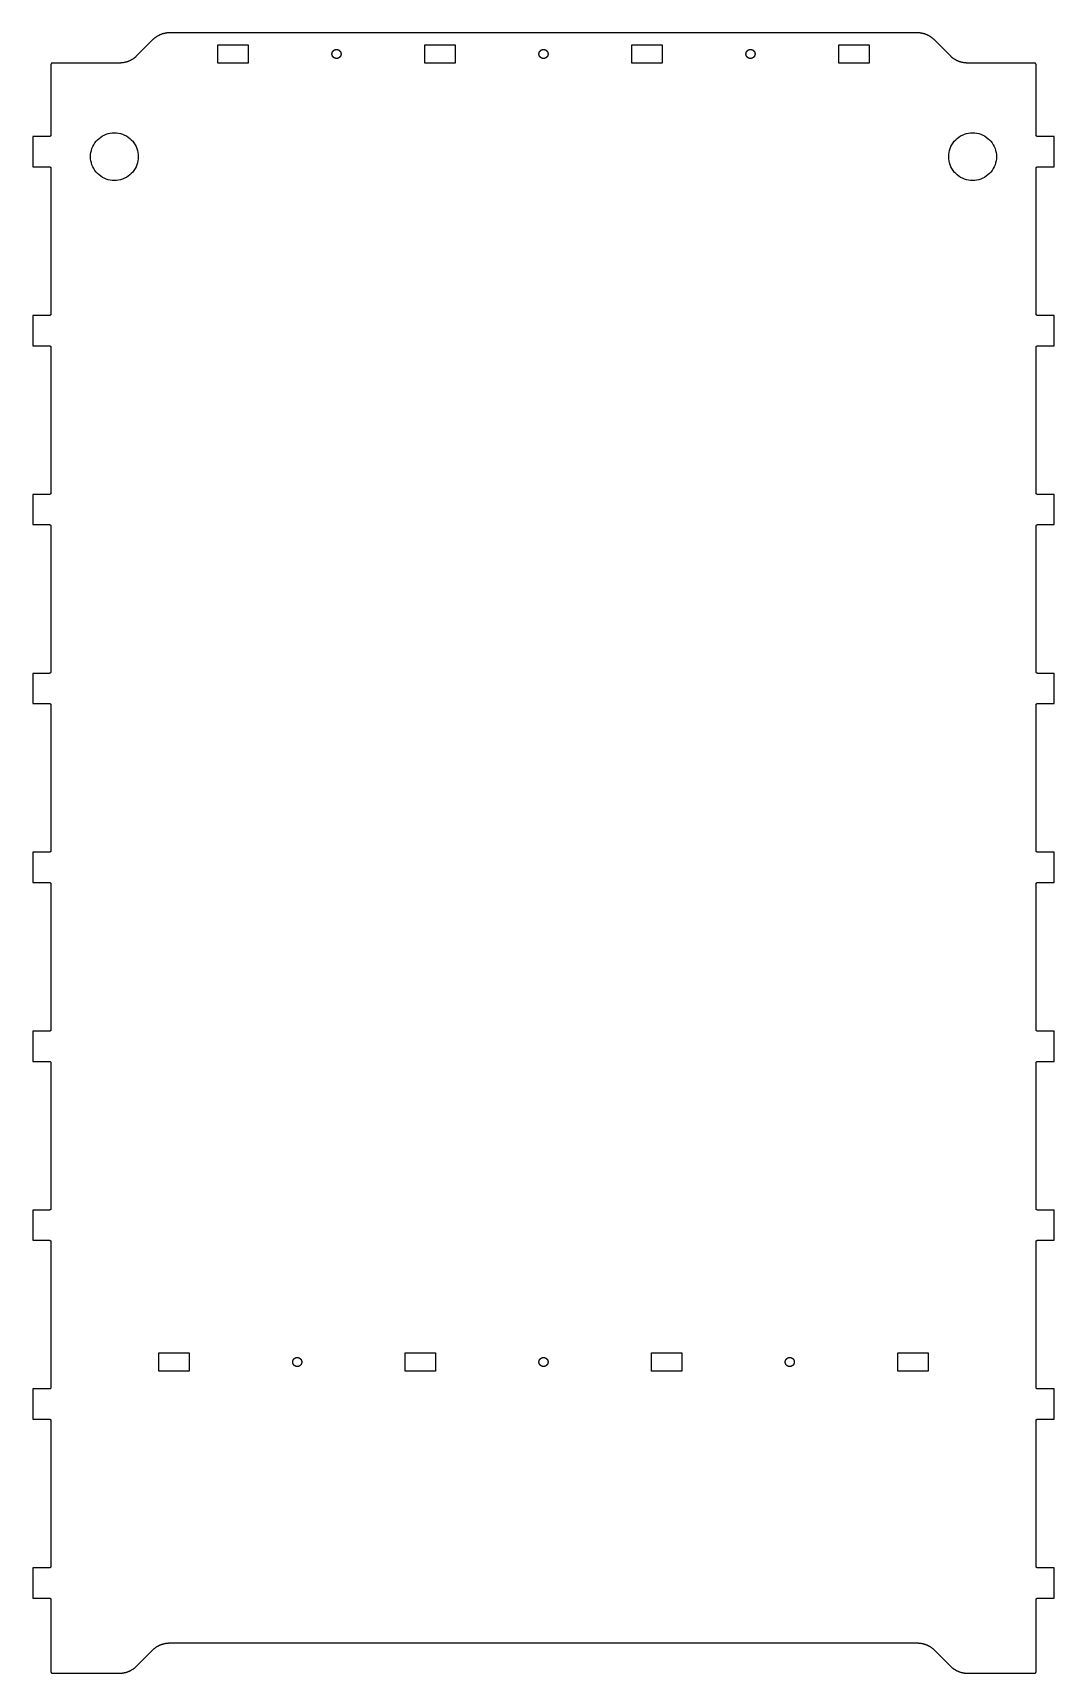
# Model space of a CAD drawing. Header units: metres. Extents: x 0 to 338, y 0 to 543.
import ezdxf

# ---------------------------------------------------------------- set-up
doc = ezdxf.new("R2010")
doc.units = ezdxf.units.M

msp = doc.modelspace()

# ---------------------------------------------------------------- linework, layer by layer
for p, q in [((45.3137, 543), (45.1741, 542.999)), ((292.686, 543), (45.3137, 543)), ((292.826, 542.999), (292.686, 543)), ((39.6568, 540.657), (34.3431, 535.343)), ((39.7564, 540.755), (39.6568, 540.657)), ((39.8577, 540.851), (39.7564, 540.755)), ((39.9607, 540.945), (39.8577, 540.851)), ((40.0652, 541.038), (39.9607, 540.945)), ((40.1714, 541.128), (40.0652, 541.038)), ((40.2791, 541.217), (40.1714, 541.128)), ((40.3884, 541.304), (40.2791, 541.217)), ((40.4992, 541.389), (40.3884, 541.304)), ((40.6114, 541.472), (40.4992, 541.389)), ((40.7251, 541.553), (40.6114, 541.472)), ((40.8402, 541.632), (40.7251, 541.553)), ((40.9566, 541.709), (40.8402, 541.632)), ((41.0743, 541.784), (40.9566, 541.709)), ((41.1934, 541.857), (41.0743, 541.784)), ((41.3137, 541.928), (41.1934, 541.857)), ((41.4352, 541.997), (41.3137, 541.928)), ((41.5579, 542.064), (41.4352, 541.997)), ((41.6818, 542.128), (41.5579, 542.064)), ((41.8067, 542.19), (41.6818, 542.128)), ((41.9328, 542.25), (41.8067, 542.19)), ((42.0598, 542.308), (41.9328, 542.25)), ((42.1879, 542.364), (42.0598, 542.308)), ((42.3168, 542.417), (42.1879, 542.364)), ((42.4468, 542.469), (42.3168, 542.417)), ((42.5775, 542.518), (42.4468, 542.469)), ((42.7092, 542.564), (42.5775, 542.518)), ((42.8416, 542.608), (42.7092, 542.564)), ((42.9747, 542.65), (42.8416, 542.608)), ((43.1086, 542.69), (42.9747, 542.65)), ((43.2431, 542.727), (43.1086, 542.69)), ((43.3783, 542.762), (43.2431, 542.727)), ((43.5141, 542.795), (43.3783, 542.762)), ((43.6504, 542.825), (43.5141, 542.795)), ((43.7872, 542.853), (43.6504, 542.825)), ((43.9245, 542.878), (43.7872, 542.853)), ((44.0622, 542.902), (43.9245, 542.878)), ((44.2003, 542.922), (44.0622, 542.902)), ((44.3387, 542.94), (44.2003, 542.922)), ((44.4775, 542.956), (44.3387, 542.94)), ((44.6165, 542.97), (44.4775, 542.956)), ((44.7556, 542.98), (44.6165, 542.97)), ((44.895, 542.989), (44.7556, 542.98)), ((45.0345, 542.995), (44.895, 542.989)), ((45.1741, 542.999), (45.0345, 542.995)), ((61.25, 533), (61.25, 539)), ((61.25, 539), (71.25, 539)), ((71.25, 539), (71.25, 533)), ((129.75, 533), (129.75, 539)), ((129.75, 539), (139.75, 539)), ((139.75, 539), (139.75, 533)), ((198.25, 533), (198.25, 539)), ((198.25, 539), (208.25, 539)), ((208.25, 539), (208.25, 533)), ((266.75, 533), (266.75, 539)), ((266.75, 539), (276.75, 539)), ((276.75, 539), (276.75, 533)), ((292.965, 542.995), (292.826, 542.999)), ((293.105, 542.989), (292.965, 542.995)), ((293.244, 542.98), (293.105, 542.989)), ((293.384, 542.97), (293.244, 542.98)), ((293.523, 542.956), (293.384, 542.97)), ((293.661, 542.94), (293.523, 542.956)), ((293.8, 542.922), (293.661, 542.94)), ((293.938, 542.902), (293.8, 542.922)), ((294.075, 542.878), (293.938, 542.902)), ((294.213, 542.853), (294.075, 542.878)), ((294.35, 542.825), (294.213, 542.853)), ((294.486, 542.795), (294.35, 542.825)), ((294.622, 542.762), (294.486, 542.795)), ((294.757, 542.727), (294.622, 542.762)), ((294.891, 542.69), (294.757, 542.727)), ((295.025, 542.65), (294.891, 542.69)), ((295.158, 542.608), (295.025, 542.65)), ((295.291, 542.564), (295.158, 542.608)), ((295.422, 542.518), (295.291, 542.564)), ((295.553, 542.469), (295.422, 542.518)), ((295.683, 542.417), (295.553, 542.469)), ((295.812, 542.364), (295.683, 542.417)), ((295.94, 542.308), (295.812, 542.364)), ((296.067, 542.25), (295.94, 542.308)), ((296.193, 542.19), (296.067, 542.25)), ((296.318, 542.128), (296.193, 542.19)), ((296.442, 542.064), (296.318, 542.128)), ((296.565, 541.997), (296.442, 542.064)), ((296.686, 541.928), (296.565, 541.997)), ((296.807, 541.857), (296.686, 541.928)), ((296.926, 541.784), (296.807, 541.857)), ((297.043, 541.709), (296.926, 541.784)), ((297.16, 541.632), (297.043, 541.709)), ((297.275, 541.553), (297.16, 541.632)), ((297.389, 541.472), (297.275, 541.553)), ((297.501, 541.389), (297.389, 541.472)), ((297.612, 541.304), (297.501, 541.389)), ((297.721, 541.217), (297.612, 541.304)), ((297.829, 541.128), (297.721, 541.217)), ((297.935, 541.038), (297.829, 541.128)), ((298.039, 540.945), (297.935, 541.038)), ((298.142, 540.851), (298.039, 540.945)), ((298.244, 540.755), (298.142, 540.851)), ((298.343, 540.657), (298.244, 540.755)), ((303.657, 535.343), (298.343, 540.657)), ((6.00006, 532.509), (6, 532.5)), ((6, 532.5), (6, 509.139)), ((6.00029, 532.517), (6.00006, 532.509)), ((6.00067, 532.526), (6.00029, 532.517)), ((6.00121, 532.535), (6.00067, 532.526)), ((6.00189, 532.544), (6.00121, 532.535)), ((6.00273, 532.552), (6.00189, 532.544)), ((6.00372, 532.561), (6.00273, 532.552)), ((6.00485, 532.57), (6.00372, 532.561)), ((6.00615, 532.578), (6.00485, 532.57)), ((6.00758, 532.587), (6.00615, 532.578)), ((6.00919, 532.595), (6.00758, 532.587)), ((6.01093, 532.604), (6.00919, 532.595)), ((6.0128, 532.612), (6.01093, 532.604)), ((6.01485, 532.621), (6.0128, 532.612)), ((6.01703, 532.629), (6.01485, 532.621)), ((6.01936, 532.638), (6.01703, 532.629)), ((6.02184, 532.646), (6.01936, 532.638)), ((6.02446, 532.654), (6.02184, 532.646)), ((6.02724, 532.663), (6.02446, 532.654)), ((6.03015, 532.671), (6.02724, 532.663)), ((6.0332, 532.679), (6.03015, 532.671)), ((6.03641, 532.687), (6.0332, 532.679)), ((6.03973, 532.695), (6.03641, 532.687)), ((6.04321, 532.703), (6.03973, 532.695)), ((6.04684, 532.711), (6.04321, 532.703)), ((6.0506, 532.719), (6.04684, 532.711)), ((6.05449, 532.727), (6.0506, 532.719)), ((6.05852, 532.735), (6.05449, 532.727)), ((6.06268, 532.742), (6.05852, 532.735)), ((6.06699, 532.75), (6.06268, 532.742)), ((6.07141, 532.758), (6.06699, 532.75)), ((6.07597, 532.765), (6.07141, 532.758)), ((6.08066, 532.772), (6.07597, 532.765)), ((6.08548, 532.78), (6.08066, 532.772)), ((6.09042, 532.787), (6.08548, 532.78)), ((6.09549, 532.794), (6.09042, 532.787)), ((6.10068, 532.801), (6.09549, 532.794)), ((6.10599, 532.808), (6.10068, 532.801)), ((6.11142, 532.815), (6.10599, 532.808)), ((6.11697, 532.821), (6.11142, 532.815)), ((6.12263, 532.828), (6.11697, 532.821)), ((6.12842, 532.835), (6.12263, 532.828)), ((6.13432, 532.841), (6.12842, 532.835)), ((6.14032, 532.847), (6.13432, 532.841)), ((6.14644, 532.854), (6.14032, 532.847)), ((6.15266, 532.86), (6.14644, 532.854)), ((6.159, 532.866), (6.15266, 532.86)), ((6.16542, 532.872), (6.159, 532.866)), ((6.17197, 532.877), (6.16542, 532.872)), ((6.1786, 532.883), (6.17197, 532.877)), ((6.18533, 532.889), (6.1786, 532.883)), ((6.19217, 532.894), (6.18533, 532.889)), ((6.19908, 532.899), (6.19217, 532.894)), ((6.2061, 532.904), (6.19908, 532.899)), ((6.21321, 532.91), (6.2061, 532.904)), ((6.2204, 532.915), (6.21321, 532.91)), ((6.22768, 532.919), (6.2204, 532.915)), ((6.23503, 532.924), (6.22768, 532.919)), ((6.24248, 532.929), (6.23503, 532.924)), ((6.25, 532.933), (6.24248, 532.929)), ((6.25758, 532.937), (6.25, 532.933)), ((6.26526, 532.941), (6.25758, 532.937)), ((6.27299, 532.945), (6.26526, 532.941)), ((6.28081, 532.949), (6.27299, 532.945)), ((6.28868, 532.953), (6.28081, 532.949)), ((6.29663, 532.957), (6.28868, 532.953)), ((6.30463, 532.96), (6.29663, 532.957)), ((6.31268, 532.964), (6.30463, 532.96)), ((6.3208, 532.967), (6.31268, 532.964)), ((6.32898, 532.97), (6.3208, 532.967)), ((6.3372, 532.973), (6.32898, 532.97)), ((6.34549, 532.976), (6.3372, 532.973)), ((6.35381, 532.978), (6.34549, 532.976)), ((6.36217, 532.981), (6.35381, 532.978)), ((6.37059, 532.983), (6.36217, 532.981)), ((6.37903, 532.985), (6.37059, 532.983)), ((6.38751, 532.987), (6.37903, 532.985)), ((6.39604, 532.989), (6.38751, 532.987)), ((6.40459, 532.991), (6.39604, 532.989)), ((6.41316, 532.992), (6.40459, 532.991)), ((6.42177, 532.994), (6.41316, 532.992)), ((6.4304, 532.995), (6.42177, 532.994)), ((6.43906, 532.996), (6.4304, 532.995)), ((6.44772, 532.997), (6.43906, 532.996)), ((6.45642, 532.998), (6.44772, 532.997)), ((6.46512, 532.999), (6.45642, 532.998)), ((6.47383, 532.999), (6.46512, 532.999)), ((6.48254, 533), (6.47383, 532.999)), ((6.49127, 533), (6.48254, 533)), ((6.5, 533), (6.49127, 533)), ((28.6863, 533), (6.5, 533)), ((28.8259, 533.001), (28.6863, 533)), ((28.9655, 533.005), (28.8259, 533.001)), ((29.105, 533.011), (28.9655, 533.005)), ((29.2443, 533.019), (29.105, 533.011)), ((29.3835, 533.03), (29.2443, 533.019)), ((29.5225, 533.044), (29.3835, 533.03)), ((29.6612, 533.06), (29.5225, 533.044)), ((29.7997, 533.078), (29.6612, 533.06)), ((29.9378, 533.098), (29.7997, 533.078)), ((30.0755, 533.122), (29.9378, 533.098)), ((30.2128, 533.147), (30.0755, 533.122)), ((30.3496, 533.175), (30.2128, 533.147)), ((30.4859, 533.205), (30.3496, 533.175)), ((30.6217, 533.238), (30.4859, 533.205)), ((30.7568, 533.273), (30.6217, 533.238)), ((30.8914, 533.31), (30.7568, 533.273)), ((31.0253, 533.35), (30.8914, 533.31)), ((31.1584, 533.392), (31.0253, 533.35)), ((31.2908, 533.436), (31.1584, 533.392)), ((31.4224, 533.482), (31.2908, 533.436)), ((31.5532, 533.531), (31.4224, 533.482)), ((31.6831, 533.583), (31.5532, 533.531)), ((31.8121, 533.636), (31.6831, 533.583)), ((31.9402, 533.692), (31.8121, 533.636)), ((32.0672, 533.75), (31.9402, 533.692)), ((32.1933, 533.81), (32.0672, 533.75)), ((32.3182, 533.872), (32.1933, 533.81)), ((32.4421, 533.936), (32.3182, 533.872)), ((32.5648, 534.003), (32.4421, 533.936)), ((32.6863, 534.072), (32.5648, 534.003)), ((32.8066, 534.143), (32.6863, 534.072)), ((32.9256, 534.216), (32.8066, 534.143)), ((33.0434, 534.291), (32.9256, 534.216)), ((33.1598, 534.368), (33.0434, 534.291)), ((33.2749, 534.447), (33.1598, 534.368)), ((33.3886, 534.528), (33.2749, 534.447)), ((33.5008, 534.611), (33.3886, 534.528)), ((33.6116, 534.696), (33.5008, 534.611)), ((33.7208, 534.783), (33.6116, 534.696)), ((33.8286, 534.872), (33.7208, 534.783)), ((33.9348, 534.962), (33.8286, 534.872)), ((34.0393, 535.055), (33.9348, 534.962)), ((34.1423, 535.149), (34.0393, 535.055)), ((34.2435, 535.245), (34.1423, 535.149)), ((34.3431, 535.343), (34.2435, 535.245)), ((71.25, 533), (61.25, 533)), ((99, 536), (99.0002, 536.026)), ((99.0002, 535.974), (99, 536)), ((99.0002, 536.026), (99.0009, 536.052)), ((99.0009, 535.948), (99.0002, 535.974)), ((99.0009, 536.052), (99.0021, 536.078)), ((99.0021, 535.921), (99.0009, 535.948)), ((99.0021, 536.078), (99.0037, 536.105)), ((99.0037, 535.895), (99.0021, 535.921)), ((99.0037, 536.105), (99.0057, 536.131)), ((99.0057, 535.869), (99.0037, 535.895)), ((99.0057, 536.131), (99.0082, 536.157)), ((99.0082, 535.843), (99.0057, 535.869)), ((99.0082, 536.157), (99.0112, 536.183)), ((99.0112, 535.817), (99.0082, 535.843)), ((99.0112, 536.183), (99.0146, 536.209)), ((99.0146, 535.791), (99.0112, 535.817)), ((99.0146, 536.209), (99.0185, 536.235)), ((99.0185, 535.765), (99.0146, 535.791)), ((99.0185, 536.235), (99.0228, 536.26)), ((99.0228, 535.74), (99.0185, 535.765)), ((99.0228, 536.26), (99.0276, 536.286)), ((99.0276, 535.714), (99.0228, 535.74)), ((99.0276, 536.286), (99.0328, 536.312)), ((99.0328, 535.688), (99.0276, 535.714)), ((99.0328, 536.312), (99.0385, 536.337)), ((99.0385, 535.663), (99.0328, 535.688)), ((99.0385, 536.337), (99.0446, 536.363)), ((99.0446, 535.637), (99.0385, 535.663)), ((99.0446, 536.363), (99.0511, 536.388)), ((99.0511, 535.612), (99.0446, 535.637)), ((99.0511, 536.388), (99.0581, 536.413)), ((99.0581, 535.587), (99.0511, 535.612)), ((99.0581, 536.413), (99.0656, 536.439)), ((99.0656, 535.561), (99.0581, 535.587)), ((99.0656, 536.439), (99.0734, 536.464)), ((99.0734, 535.536), (99.0656, 535.561)), ((99.0734, 536.464), (99.0817, 536.488)), ((99.0817, 535.512), (99.0734, 535.536)), ((99.0817, 536.488), (99.0905, 536.513)), ((99.0905, 535.487), (99.0817, 535.512)), ((99.0905, 536.513), (99.0996, 536.538)), ((99.0996, 535.462), (99.0905, 535.487)), ((99.0996, 536.538), (99.1092, 536.562)), ((99.1092, 535.438), (99.0996, 535.462)), ((99.1092, 536.562), (99.1192, 536.586)), ((99.1192, 535.414), (99.1092, 535.438)), ((99.1192, 536.586), (99.1297, 536.61)), ((99.1297, 535.39), (99.1192, 535.414)), ((99.1297, 536.61), (99.1405, 536.634)), ((99.1405, 535.366), (99.1297, 535.39)), ((99.1405, 536.634), (99.1518, 536.658)), ((99.1518, 535.342), (99.1405, 535.366)), ((99.1518, 536.658), (99.1635, 536.681)), ((99.1635, 535.319), (99.1518, 535.342)), ((99.1635, 536.681), (99.1756, 536.704)), ((99.1756, 535.296), (99.1635, 535.319)), ((99.1756, 536.704), (99.1881, 536.727)), ((99.1881, 535.273), (99.1756, 535.296)), ((99.1881, 536.727), (99.201, 536.75)), ((99.201, 535.25), (99.1881, 535.273)), ((99.201, 536.75), (99.2143, 536.773)), ((99.2143, 535.227), (99.201, 535.25)), ((99.2143, 536.773), (99.2279, 536.795)), ((99.2279, 535.205), (99.2143, 535.227)), ((99.2279, 536.795), (99.242, 536.817)), ((99.242, 535.183), (99.2279, 535.205)), ((99.242, 536.817), (99.2565, 536.839)), ((99.2565, 535.161), (99.242, 535.183)), ((99.2565, 536.839), (99.2713, 536.86)), ((99.2713, 535.14), (99.2565, 535.161)), ((99.2713, 536.86), (99.2865, 536.882)), ((99.2865, 535.118), (99.2713, 535.14)), ((99.2865, 536.882), (99.302, 536.903)), ((99.302, 535.097), (99.2865, 535.118)), ((99.302, 536.903), (99.318, 536.923)), ((99.318, 535.077), (99.302, 535.097)), ((99.318, 536.923), (99.3343, 536.944)), ((99.3343, 535.056), (99.318, 535.077)), ((99.3343, 536.944), (99.3509, 536.964)), ((99.3509, 535.036), (99.3343, 535.056)), ((99.3509, 536.964), (99.368, 536.984)), ((99.368, 535.016), (99.3509, 535.036)), ((99.368, 536.984), (99.3853, 537.004)), ((99.3853, 534.996), (99.368, 535.016)), ((99.3853, 537.004), (99.403, 537.023)), ((99.403, 534.977), (99.3853, 534.996)), ((99.403, 537.023), (99.421, 537.042)), ((99.421, 534.958), (99.403, 534.977)), ((99.421, 537.042), (99.4393, 537.061)), ((99.4393, 534.939), (99.421, 534.958)), ((99.4393, 537.061), (99.458, 537.079)), ((99.458, 534.921), (99.4393, 534.939)), ((99.458, 537.079), (99.477, 537.097)), ((99.477, 534.903), (99.458, 534.921)), ((99.477, 537.097), (99.4963, 537.115)), ((99.4963, 534.885), (99.477, 534.903)), ((99.4963, 537.115), (99.5159, 537.132)), ((99.5159, 534.868), (99.4963, 534.885)), ((99.5159, 537.132), (99.5358, 537.149)), ((99.5358, 534.851), (99.5159, 534.868)), ((99.5358, 537.149), (99.556, 537.166)), ((99.556, 534.834), (99.5358, 534.851)), ((99.556, 537.166), (99.5765, 537.182)), ((99.5765, 534.818), (99.556, 534.834)), ((99.5765, 537.182), (99.5973, 537.198)), ((99.5973, 534.802), (99.5765, 534.818)), ((99.5973, 537.198), (99.6183, 537.214)), ((99.6183, 534.786), (99.5973, 534.802)), ((99.6183, 537.214), (99.6396, 537.229)), ((99.6396, 534.771), (99.6183, 534.786)), ((99.6396, 537.229), (99.6612, 537.244)), ((99.6612, 534.756), (99.6396, 534.771)), ((99.6612, 537.244), (99.683, 537.258)), ((99.683, 534.742), (99.6612, 534.756)), ((99.683, 537.258), (99.7051, 537.272)), ((99.7051, 534.728), (99.683, 534.742)), ((99.7051, 537.272), (99.7274, 537.286)), ((99.7274, 534.714), (99.7051, 534.728)), ((99.7274, 537.286), (99.75, 537.299)), ((99.75, 534.701), (99.7274, 534.714)), ((99.75, 537.299), (99.7728, 537.312)), ((99.7728, 534.688), (99.75, 534.701)), ((99.7728, 537.312), (99.7958, 537.324)), ((99.7958, 534.676), (99.7728, 534.688)), ((99.7958, 537.324), (99.819, 537.337)), ((99.819, 534.663), (99.7958, 534.676)), ((99.819, 537.337), (99.8425, 537.348)), ((99.8425, 534.652), (99.819, 534.663)), ((99.8425, 537.348), (99.8661, 537.359)), ((99.8661, 534.641), (99.8425, 534.652)), ((99.8661, 537.359), (99.8899, 537.37)), ((99.8899, 534.63), (99.8661, 534.641)), ((99.8899, 537.37), (99.9139, 537.381)), ((99.9139, 534.619), (99.8899, 534.63)), ((99.9139, 537.381), (99.9381, 537.391)), ((99.9381, 534.609), (99.9139, 534.619)), ((99.9381, 537.391), (99.9624, 537.4)), ((99.9624, 534.6), (99.9381, 534.609)), ((99.9624, 537.4), (99.987, 537.41)), ((99.987, 534.59), (99.9624, 534.6)), ((99.987, 537.41), (100.012, 537.418)), ((100.012, 534.582), (99.987, 534.59)), ((100.012, 537.418), (100.036, 537.427)), ((100.036, 534.573), (100.012, 534.582)), ((100.036, 537.427), (100.061, 537.434)), ((100.061, 534.566), (100.036, 534.573)), ((100.061, 537.434), (100.087, 537.442)), ((100.087, 534.558), (100.061, 534.566)), ((100.087, 537.442), (100.112, 537.449)), ((100.112, 534.551), (100.087, 534.558)), ((100.112, 537.449), (100.137, 537.455)), ((100.137, 534.545), (100.112, 534.551)), ((100.137, 537.455), (100.163, 537.462)), ((100.163, 534.538), (100.137, 534.545)), ((100.163, 537.462), (100.188, 537.467)), ((100.188, 534.533), (100.163, 534.538)), ((100.188, 537.467), (100.214, 537.472)), ((100.214, 534.528), (100.188, 534.533)), ((100.214, 537.472), (100.24, 537.477)), ((100.24, 534.523), (100.214, 534.528)), ((100.24, 537.477), (100.265, 537.482)), ((100.265, 534.518), (100.24, 534.523)), ((100.265, 537.482), (100.291, 537.485)), ((100.291, 534.515), (100.265, 534.518)), ((100.291, 537.485), (100.317, 537.489)), ((100.317, 534.511), (100.291, 534.515)), ((100.317, 537.489), (100.343, 537.492)), ((100.343, 534.508), (100.317, 534.511)), ((100.343, 537.492), (100.369, 537.494)), ((100.369, 534.506), (100.343, 534.508)), ((100.369, 537.494), (100.395, 537.496)), ((100.395, 534.504), (100.369, 534.506)), ((100.395, 537.496), (100.422, 537.498)), ((100.422, 534.502), (100.395, 534.504)), ((100.422, 537.498), (100.448, 537.499)), ((100.448, 534.501), (100.422, 534.502)), ((100.448, 537.499), (100.474, 537.5)), ((100.474, 534.5), (100.448, 534.501)), ((100.474, 537.5), (100.5, 537.5)), ((100.5, 534.5), (100.474, 534.5)), ((100.5, 537.5), (100.526, 537.5)), ((100.526, 534.5), (100.5, 534.5)), ((100.526, 537.5), (100.552, 537.499)), ((100.552, 534.501), (100.526, 534.5)), ((100.552, 537.499), (100.579, 537.498)), ((100.579, 534.502), (100.552, 534.501)), ((100.579, 537.498), (100.605, 537.496)), ((100.605, 534.504), (100.579, 534.502)), ((100.605, 537.496), (100.631, 537.494)), ((100.631, 534.506), (100.605, 534.504)), ((100.631, 537.494), (100.657, 537.492)), ((100.657, 534.508), (100.631, 534.506)), ((100.657, 537.492), (100.683, 537.489)), ((100.683, 534.511), (100.657, 534.508)), ((100.683, 537.489), (100.709, 537.485)), ((100.709, 534.515), (100.683, 534.511)), ((100.709, 537.485), (100.735, 537.482)), ((100.735, 534.518), (100.709, 534.515)), ((100.735, 537.482), (100.76, 537.477)), ((100.76, 534.523), (100.735, 534.518)), ((100.76, 537.477), (100.786, 537.472)), ((100.786, 534.528), (100.76, 534.523)), ((100.786, 537.472), (100.812, 537.467)), ((100.812, 534.533), (100.786, 534.528)), ((100.812, 537.467), (100.837, 537.462)), ((100.837, 534.538), (100.812, 534.533)), ((100.837, 537.462), (100.863, 537.455)), ((100.863, 534.545), (100.837, 534.538)), ((100.863, 537.455), (100.888, 537.449)), ((100.888, 534.551), (100.863, 534.545)), ((100.888, 537.449), (100.913, 537.442)), ((100.913, 534.558), (100.888, 534.551)), ((100.913, 537.442), (100.939, 537.434)), ((100.939, 534.566), (100.913, 534.558)), ((100.939, 537.434), (100.964, 537.427)), ((100.964, 534.573), (100.939, 534.566)), ((100.964, 537.427), (100.988, 537.418)), ((100.988, 534.582), (100.964, 534.573)), ((100.988, 537.418), (101.013, 537.41)), ((101.013, 534.59), (100.988, 534.582)), ((101.013, 537.41), (101.038, 537.4)), ((101.038, 534.6), (101.013, 534.59)), ((101.038, 537.4), (101.062, 537.391)), ((101.062, 534.609), (101.038, 534.6)), ((101.062, 537.391), (101.086, 537.381)), ((101.086, 534.619), (101.062, 534.609)), ((101.086, 537.381), (101.11, 537.37)), ((101.11, 534.63), (101.086, 534.619)), ((101.11, 537.37), (101.134, 537.359)), ((101.134, 534.641), (101.11, 534.63)), ((101.134, 537.359), (101.158, 537.348)), ((101.158, 534.652), (101.134, 534.641)), ((101.158, 537.348), (101.181, 537.337)), ((101.181, 534.663), (101.158, 534.652)), ((101.181, 537.337), (101.204, 537.324)), ((101.204, 534.676), (101.181, 534.663)), ((101.204, 537.324), (101.227, 537.312)), ((101.227, 534.688), (101.204, 534.676)), ((101.227, 537.312), (101.25, 537.299)), ((101.25, 534.701), (101.227, 534.688)), ((101.25, 537.299), (101.273, 537.286)), ((101.273, 534.714), (101.25, 534.701)), ((101.273, 537.286), (101.295, 537.272)), ((101.295, 534.728), (101.273, 534.714)), ((101.295, 537.272), (101.317, 537.258)), ((101.317, 534.742), (101.295, 534.728)), ((101.317, 537.258), (101.339, 537.244)), ((101.339, 534.756), (101.317, 534.742)), ((101.339, 537.244), (101.36, 537.229)), ((101.36, 534.771), (101.339, 534.756)), ((101.36, 537.229), (101.382, 537.214)), ((101.382, 534.786), (101.36, 534.771)), ((101.382, 537.214), (101.403, 537.198)), ((101.403, 534.802), (101.382, 534.786)), ((101.403, 537.198), (101.423, 537.182)), ((101.423, 534.818), (101.403, 534.802)), ((101.423, 537.182), (101.444, 537.166)), ((101.444, 534.834), (101.423, 534.818)), ((101.444, 537.166), (101.464, 537.149)), ((101.464, 534.851), (101.444, 534.834)), ((101.464, 537.149), (101.484, 537.132)), ((101.484, 534.868), (101.464, 534.851)), ((101.484, 537.132), (101.504, 537.115)), ((101.504, 534.885), (101.484, 534.868)), ((101.504, 537.115), (101.523, 537.097)), ((101.523, 534.903), (101.504, 534.885)), ((101.523, 537.097), (101.542, 537.079)), ((101.542, 534.921), (101.523, 534.903)), ((101.542, 537.079), (101.561, 537.061)), ((101.561, 534.939), (101.542, 534.921)), ((101.561, 537.061), (101.579, 537.042)), ((101.579, 534.958), (101.561, 534.939)), ((101.579, 537.042), (101.597, 537.023)), ((101.597, 534.977), (101.579, 534.958)), ((101.597, 537.023), (101.615, 537.004)), ((101.615, 534.996), (101.597, 534.977)), ((101.615, 537.004), (101.632, 536.984)), ((101.632, 535.016), (101.615, 534.996)), ((101.632, 536.984), (101.649, 536.964)), ((101.649, 535.036), (101.632, 535.016)), ((101.649, 536.964), (101.666, 536.944)), ((101.666, 535.056), (101.649, 535.036)), ((101.666, 536.944), (101.682, 536.923)), ((101.682, 535.077), (101.666, 535.056)), ((101.682, 536.923), (101.698, 536.903)), ((101.698, 535.097), (101.682, 535.077)), ((101.698, 536.903), (101.714, 536.882)), ((101.714, 535.118), (101.698, 535.097)), ((101.714, 536.882), (101.729, 536.86)), ((101.729, 535.14), (101.714, 535.118)), ((101.729, 536.86), (101.744, 536.839)), ((101.744, 535.161), (101.729, 535.14)), ((101.744, 536.839), (101.758, 536.817)), ((101.758, 535.183), (101.744, 535.161)), ((101.758, 536.817), (101.772, 536.795)), ((101.772, 535.205), (101.758, 535.183)), ((101.772, 536.795), (101.786, 536.773)), ((101.786, 535.227), (101.772, 535.205)), ((101.786, 536.773), (101.799, 536.75)), ((101.799, 535.25), (101.786, 535.227)), ((101.799, 536.75), (101.812, 536.727)), ((101.812, 535.273), (101.799, 535.25)), ((101.812, 536.727), (101.824, 536.704)), ((101.824, 535.296), (101.812, 535.273)), ((101.824, 536.704), (101.837, 536.681)), ((101.837, 535.319), (101.824, 535.296)), ((101.837, 536.681), (101.848, 536.658)), ((101.848, 535.342), (101.837, 535.319)), ((101.848, 536.658), (101.859, 536.634)), ((101.859, 535.366), (101.848, 535.342)), ((101.859, 536.634), (101.87, 536.61)), ((101.87, 535.39), (101.859, 535.366)), ((101.87, 536.61), (101.881, 536.586)), ((101.881, 535.414), (101.87, 535.39)), ((101.881, 536.586), (101.891, 536.562)), ((101.891, 535.438), (101.881, 535.414)), ((101.891, 536.562), (101.9, 536.538)), ((101.9, 535.462), (101.891, 535.438)), ((101.9, 536.538), (101.91, 536.513)), ((101.91, 535.487), (101.9, 535.462)), ((101.91, 536.513), (101.918, 536.488)), ((101.918, 535.512), (101.91, 535.487)), ((101.918, 536.488), (101.927, 536.464)), ((101.927, 535.536), (101.918, 535.512)), ((101.927, 536.464), (101.934, 536.439)), ((101.934, 535.561), (101.927, 535.536)), ((101.934, 536.439), (101.942, 536.413)), ((101.942, 535.587), (101.934, 535.561)), ((101.942, 536.413), (101.949, 536.388)), ((101.949, 535.612), (101.942, 535.587)), ((101.949, 536.388), (101.955, 536.363)), ((101.955, 535.637), (101.949, 535.612)), ((101.955, 536.363), (101.962, 536.337)), ((101.962, 535.663), (101.955, 535.637)), ((101.962, 536.337), (101.967, 536.312)), ((101.967, 535.688), (101.962, 535.663)), ((101.967, 536.312), (101.972, 536.286)), ((101.972, 535.714), (101.967, 535.688)), ((101.972, 536.286), (101.977, 536.26)), ((101.977, 535.74), (101.972, 535.714)), ((101.977, 536.26), (101.982, 536.235)), ((101.982, 535.765), (101.977, 535.74)), ((101.982, 536.235), (101.985, 536.209)), ((101.985, 535.791), (101.982, 535.765)), ((101.985, 536.209), (101.989, 536.183)), ((101.989, 535.817), (101.985, 535.791)), ((101.989, 536.183), (101.992, 536.157)), ((101.992, 535.843), (101.989, 535.817)), ((101.992, 536.157), (101.994, 536.131)), ((101.994, 535.869), (101.992, 535.843)), ((101.994, 536.131), (101.996, 536.105)), ((101.996, 535.895), (101.994, 535.869)), ((101.996, 536.105), (101.998, 536.078)), ((101.998, 535.921), (101.996, 535.895)), ((101.998, 536.078), (101.999, 536.052)), ((101.999, 535.948), (101.998, 535.921)), ((101.999, 536.052), (102, 536.026)), ((102, 535.974), (101.999, 535.948)), ((102, 536.026), (102, 536)), ((102, 536), (102, 535.974)), ((139.75, 533), (129.75, 533)), ((167.5, 536.026), (167.501, 536.052)), ((167.5, 536), (167.5, 536.026)), ((167.5, 535.974), (167.5, 536)), ((167.501, 535.948), (167.5, 535.974)), ((167.501, 536.052), (167.502, 536.078)), ((167.502, 535.921), (167.501, 535.948)), ((167.502, 536.078), (167.504, 536.105)), ((167.504, 535.895), (167.502, 535.921)), ((167.504, 536.105), (167.506, 536.131)), ((167.506, 535.869), (167.504, 535.895)), ((167.506, 536.131), (167.508, 536.157)), ((167.508, 535.843), (167.506, 535.869)), ((167.508, 536.157), (167.511, 536.183)), ((167.511, 535.817), (167.508, 535.843)), ((167.511, 536.183), (167.515, 536.209)), ((167.515, 535.791), (167.511, 535.817)), ((167.515, 536.209), (167.518, 536.235)), ((167.518, 535.765), (167.515, 535.791)), ((167.518, 536.235), (167.523, 536.26)), ((167.523, 535.74), (167.518, 535.765)), ((167.523, 536.26), (167.528, 536.286)), ((167.528, 535.714), (167.523, 535.74)), ((167.528, 536.286), (167.533, 536.312)), ((167.533, 535.688), (167.528, 535.714)), ((167.533, 536.312), (167.538, 536.337)), ((167.538, 535.663), (167.533, 535.688)), ((167.538, 536.337), (167.545, 536.363)), ((167.545, 535.637), (167.538, 535.663)), ((167.545, 536.363), (167.551, 536.388)), ((167.551, 535.612), (167.545, 535.637)), ((167.551, 536.388), (167.558, 536.413)), ((167.558, 535.587), (167.551, 535.612)), ((167.558, 536.413), (167.566, 536.439)), ((167.566, 535.561), (167.558, 535.587)), ((167.566, 536.439), (167.573, 536.464)), ((167.573, 535.536), (167.566, 535.561)), ((167.573, 536.464), (167.582, 536.488)), ((167.582, 535.512), (167.573, 535.536)), ((167.582, 536.488), (167.59, 536.513)), ((167.59, 535.487), (167.582, 535.512)), ((167.59, 536.513), (167.6, 536.538)), ((167.6, 535.462), (167.59, 535.487)), ((167.6, 536.538), (167.609, 536.562)), ((167.609, 535.438), (167.6, 535.462)), ((167.609, 536.562), (167.619, 536.586)), ((167.619, 535.414), (167.609, 535.438)), ((167.619, 536.586), (167.63, 536.61)), ((167.63, 535.39), (167.619, 535.414)), ((167.63, 536.61), (167.641, 536.634)), ((167.641, 535.366), (167.63, 535.39)), ((167.641, 536.634), (167.652, 536.658)), ((167.652, 535.342), (167.641, 535.366)), ((167.652, 536.658), (167.663, 536.681)), ((167.663, 535.319), (167.652, 535.342)), ((167.663, 536.681), (167.676, 536.704)), ((167.676, 535.296), (167.663, 535.319)), ((167.676, 536.704), (167.688, 536.727)), ((167.688, 535.273), (167.676, 535.296)), ((167.688, 536.727), (167.701, 536.75)), ((167.701, 535.25), (167.688, 535.273)), ((167.701, 536.75), (167.714, 536.773)), ((167.714, 535.227), (167.701, 535.25)), ((167.714, 536.773), (167.728, 536.795)), ((167.728, 535.205), (167.714, 535.227)), ((167.728, 536.795), (167.742, 536.817)), ((167.742, 535.183), (167.728, 535.205)), ((167.742, 536.817), (167.756, 536.839)), ((167.756, 535.161), (167.742, 535.183)), ((167.756, 536.839), (167.771, 536.86)), ((167.771, 535.14), (167.756, 535.161)), ((167.771, 536.86), (167.786, 536.882)), ((167.786, 535.118), (167.771, 535.14)), ((167.786, 536.882), (167.802, 536.903)), ((167.802, 535.097), (167.786, 535.118)), ((167.802, 536.903), (167.818, 536.923)), ((167.818, 535.077), (167.802, 535.097)), ((167.818, 536.923), (167.834, 536.944)), ((167.834, 535.056), (167.818, 535.077)), ((167.834, 536.944), (167.851, 536.964)), ((167.851, 535.036), (167.834, 535.056)), ((167.851, 536.964), (167.868, 536.984)), ((167.868, 535.016), (167.851, 535.036)), ((167.868, 536.984), (167.885, 537.004)), ((167.885, 534.996), (167.868, 535.016)), ((167.885, 537.004), (167.903, 537.023)), ((167.903, 534.977), (167.885, 534.996)), ((167.903, 537.023), (167.921, 537.042)), ((167.921, 534.958), (167.903, 534.977)), ((167.921, 537.042), (167.939, 537.061)), ((167.939, 534.939), (167.921, 534.958)), ((167.939, 537.061), (167.958, 537.079)), ((167.958, 534.921), (167.939, 534.939)), ((167.958, 537.079), (167.977, 537.097)), ((167.977, 534.903), (167.958, 534.921)), ((167.977, 537.097), (167.996, 537.115)), ((167.996, 534.885), (167.977, 534.903)), ((167.996, 537.115), (168.016, 537.132)), ((168.016, 534.868), (167.996, 534.885)), ((168.016, 537.132), (168.036, 537.149)), ((168.036, 534.851), (168.016, 534.868)), ((168.036, 537.149), (168.056, 537.166)), ((168.056, 534.834), (168.036, 534.851)), ((168.056, 537.166), (168.077, 537.182)), ((168.077, 534.818), (168.056, 534.834)), ((168.077, 537.182), (168.097, 537.198)), ((168.097, 534.802), (168.077, 534.818)), ((168.097, 537.198), (168.118, 537.214)), ((168.118, 534.786), (168.097, 534.802)), ((168.118, 537.214), (168.14, 537.229)), ((168.14, 534.771), (168.118, 534.786)), ((168.14, 537.229), (168.161, 537.244)), ((168.161, 534.756), (168.14, 534.771)), ((168.161, 537.244), (168.183, 537.258)), ((168.183, 534.742), (168.161, 534.756)), ((168.183, 537.258), (168.205, 537.272)), ((168.205, 534.728), (168.183, 534.742)), ((168.205, 537.272), (168.227, 537.286)), ((168.227, 534.714), (168.205, 534.728)), ((168.227, 537.286), (168.25, 537.299)), ((168.25, 534.701), (168.227, 534.714)), ((168.25, 537.299), (168.273, 537.312)), ((168.273, 534.688), (168.25, 534.701)), ((168.273, 537.312), (168.296, 537.324)), ((168.296, 534.676), (168.273, 534.688)), ((168.296, 537.324), (168.319, 537.337)), ((168.319, 534.663), (168.296, 534.676)), ((168.319, 537.337), (168.342, 537.348)), ((168.342, 534.652), (168.319, 534.663)), ((168.342, 537.348), (168.366, 537.359)), ((168.366, 534.641), (168.342, 534.652)), ((168.366, 537.359), (168.39, 537.37)), ((168.39, 534.63), (168.366, 534.641)), ((168.39, 537.37), (168.414, 537.381)), ((168.414, 534.619), (168.39, 534.63)), ((168.414, 537.381), (168.438, 537.391)), ((168.438, 534.609), (168.414, 534.619)), ((168.438, 537.391), (168.462, 537.4)), ((168.462, 534.6), (168.438, 534.609)), ((168.462, 537.4), (168.487, 537.41)), ((168.487, 534.59), (168.462, 534.6)), ((168.487, 537.41), (168.512, 537.418)), ((168.512, 534.582), (168.487, 534.59)), ((168.512, 537.418), (168.536, 537.427)), ((168.536, 534.573), (168.512, 534.582)), ((168.536, 537.427), (168.561, 537.434)), ((168.561, 534.566), (168.536, 534.573)), ((168.561, 537.434), (168.587, 537.442)), ((168.587, 534.558), (168.561, 534.566)), ((168.587, 537.442), (168.612, 537.449)), ((168.612, 534.551), (168.587, 534.558)), ((168.612, 537.449), (168.637, 537.455)), ((168.637, 534.545), (168.612, 534.551)), ((168.637, 537.455), (168.663, 537.462)), ((168.663, 534.538), (168.637, 534.545)), ((168.663, 537.462), (168.688, 537.467)), ((168.688, 534.533), (168.663, 534.538)), ((168.688, 537.467), (168.714, 537.472)), ((168.714, 534.528), (168.688, 534.533)), ((168.714, 537.472), (168.74, 537.477)), ((168.74, 534.523), (168.714, 534.528)), ((168.74, 537.477), (168.765, 537.482)), ((168.765, 534.518), (168.74, 534.523)), ((168.765, 537.482), (168.791, 537.485)), ((168.791, 534.515), (168.765, 534.518)), ((168.791, 537.485), (168.817, 537.489)), ((168.817, 534.511), (168.791, 534.515)), ((168.817, 537.489), (168.843, 537.492)), ((168.843, 534.508), (168.817, 534.511)), ((168.843, 537.492), (168.869, 537.494)), ((168.869, 534.506), (168.843, 534.508)), ((168.869, 537.494), (168.895, 537.496)), ((168.895, 534.504), (168.869, 534.506)), ((168.895, 537.496), (168.922, 537.498)), ((168.922, 534.502), (168.895, 534.504)), ((168.922, 537.498), (168.948, 537.499)), ((168.948, 534.501), (168.922, 534.502)), ((168.948, 537.499), (168.974, 537.5)), ((168.974, 534.5), (168.948, 534.501)), ((168.974, 537.5), (169, 537.5)), ((169, 534.5), (168.974, 534.5)), ((169, 537.5), (169.026, 537.5)), ((169.026, 534.5), (169, 534.5)), ((169.026, 537.5), (169.052, 537.499)), ((169.052, 534.501), (169.026, 534.5)), ((169.052, 537.499), (169.079, 537.498)), ((169.079, 534.502), (169.052, 534.501)), ((169.079, 537.498), (169.105, 537.496)), ((169.105, 534.504), (169.079, 534.502)), ((169.105, 537.496), (169.131, 537.494)), ((169.131, 534.506), (169.105, 534.504)), ((169.131, 537.494), (169.157, 537.492)), ((169.157, 534.508), (169.131, 534.506)), ((169.157, 537.492), (169.183, 537.489)), ((169.183, 534.511), (169.157, 534.508)), ((169.183, 537.489), (169.209, 537.485)), ((169.209, 534.515), (169.183, 534.511)), ((169.209, 537.485), (169.235, 537.482)), ((169.235, 534.518), (169.209, 534.515)), ((169.235, 537.482), (169.26, 537.477)), ((169.26, 534.523), (169.235, 534.518)), ((169.26, 537.477), (169.286, 537.472)), ((169.286, 534.528), (169.26, 534.523)), ((169.286, 537.472), (169.312, 537.467)), ((169.312, 534.533), (169.286, 534.528)), ((169.312, 537.467), (169.337, 537.462)), ((169.337, 534.538), (169.312, 534.533)), ((169.337, 537.462), (169.363, 537.455)), ((169.363, 534.545), (169.337, 534.538)), ((169.363, 537.455), (169.388, 537.449)), ((169.388, 534.551), (169.363, 534.545)), ((169.388, 537.449), (169.413, 537.442)), ((169.413, 534.558), (169.388, 534.551)), ((169.413, 537.442), (169.439, 537.434)), ((169.439, 534.566), (169.413, 534.558)), ((169.439, 537.434), (169.464, 537.427)), ((169.464, 534.573), (169.439, 534.566)), ((169.464, 537.427), (169.488, 537.418)), ((169.488, 534.582), (169.464, 534.573)), ((169.488, 537.418), (169.513, 537.41)), ((169.513, 534.59), (169.488, 534.582)), ((169.513, 537.41), (169.538, 537.4)), ((169.538, 534.6), (169.513, 534.59)), ((169.538, 537.4), (169.562, 537.391)), ((169.562, 534.609), (169.538, 534.6)), ((169.562, 537.391), (169.586, 537.381)), ((169.586, 534.619), (169.562, 534.609)), ((169.586, 537.381), (169.61, 537.37)), ((169.61, 534.63), (169.586, 534.619)), ((169.61, 537.37), (169.634, 537.359)), ((169.634, 534.641), (169.61, 534.63)), ((169.634, 537.359), (169.658, 537.348)), ((169.658, 534.652), (169.634, 534.641)), ((169.658, 537.348), (169.681, 537.337)), ((169.681, 534.663), (169.658, 534.652)), ((169.681, 537.337), (169.704, 537.324)), ((169.704, 534.676), (169.681, 534.663)), ((169.704, 537.324), (169.727, 537.312)), ((169.727, 534.688), (169.704, 534.676)), ((169.727, 537.312), (169.75, 537.299)), ((169.75, 534.701), (169.727, 534.688)), ((169.75, 537.299), (169.773, 537.286)), ((169.773, 534.714), (169.75, 534.701)), ((169.773, 537.286), (169.795, 537.272)), ((169.795, 534.728), (169.773, 534.714)), ((169.795, 537.272), (169.817, 537.258)), ((169.817, 534.742), (169.795, 534.728)), ((169.817, 537.258), (169.839, 537.244)), ((169.839, 534.756), (169.817, 534.742)), ((169.839, 537.244), (169.86, 537.229)), ((169.86, 534.771), (169.839, 534.756)), ((169.86, 537.229), (169.882, 537.214)), ((169.882, 534.786), (169.86, 534.771)), ((169.882, 537.214), (169.903, 537.198)), ((169.903, 534.802), (169.882, 534.786)), ((169.903, 537.198), (169.923, 537.182)), ((169.923, 534.818), (169.903, 534.802)), ((169.923, 537.182), (169.944, 537.166)), ((169.944, 534.834), (169.923, 534.818)), ((169.944, 537.166), (169.964, 537.149)), ((169.964, 534.851), (169.944, 534.834)), ((169.964, 537.149), (169.984, 537.132)), ((169.984, 534.868), (169.964, 534.851)), ((169.984, 537.132), (170.004, 537.115)), ((170.004, 534.885), (169.984, 534.868)), ((170.004, 537.115), (170.023, 537.097)), ((170.023, 534.903), (170.004, 534.885)), ((170.023, 537.097), (170.042, 537.079)), ((170.042, 534.921), (170.023, 534.903)), ((170.042, 537.079), (170.061, 537.061)), ((170.061, 534.939), (170.042, 534.921)), ((170.061, 537.061), (170.079, 537.042)), ((170.079, 534.958), (170.061, 534.939)), ((170.079, 537.042), (170.097, 537.023)), ((170.097, 534.977), (170.079, 534.958)), ((170.097, 537.023), (170.115, 537.004)), ((170.115, 534.996), (170.097, 534.977)), ((170.115, 537.004), (170.132, 536.984)), ((170.132, 535.016), (170.115, 534.996)), ((170.132, 536.984), (170.149, 536.964)), ((170.149, 535.036), (170.132, 535.016)), ((170.149, 536.964), (170.166, 536.944)), ((170.166, 535.056), (170.149, 535.036)), ((170.166, 536.944), (170.182, 536.923)), ((170.182, 535.077), (170.166, 535.056)), ((170.182, 536.923), (170.198, 536.903)), ((170.198, 535.097), (170.182, 535.077)), ((170.198, 536.903), (170.214, 536.882)), ((170.214, 535.118), (170.198, 535.097)), ((170.214, 536.882), (170.229, 536.86)), ((170.229, 535.14), (170.214, 535.118)), ((170.229, 536.86), (170.244, 536.839)), ((170.244, 535.161), (170.229, 535.14)), ((170.244, 536.839), (170.258, 536.817)), ((170.258, 535.183), (170.244, 535.161)), ((170.258, 536.817), (170.272, 536.795)), ((170.272, 535.205), (170.258, 535.183)), ((170.272, 536.795), (170.286, 536.773)), ((170.286, 535.227), (170.272, 535.205)), ((170.286, 536.773), (170.299, 536.75)), ((170.299, 535.25), (170.286, 535.227)), ((170.299, 536.75), (170.312, 536.727)), ((170.312, 535.273), (170.299, 535.25)), ((170.312, 536.727), (170.324, 536.704)), ((170.324, 535.296), (170.312, 535.273)), ((170.324, 536.704), (170.337, 536.681)), ((170.337, 535.319), (170.324, 535.296)), ((170.337, 536.681), (170.348, 536.658)), ((170.348, 535.342), (170.337, 535.319)), ((170.348, 536.658), (170.359, 536.634)), ((170.359, 535.366), (170.348, 535.342)), ((170.359, 536.634), (170.37, 536.61)), ((170.37, 535.39), (170.359, 535.366)), ((170.37, 536.61), (170.381, 536.586)), ((170.381, 535.414), (170.37, 535.39)), ((170.381, 536.586), (170.391, 536.562)), ((170.391, 535.438), (170.381, 535.414)), ((170.391, 536.562), (170.4, 536.538)), ((170.4, 535.462), (170.391, 535.438)), ((170.4, 536.538), (170.41, 536.513)), ((170.41, 535.487), (170.4, 535.462)), ((170.41, 536.513), (170.418, 536.488)), ((170.418, 535.512), (170.41, 535.487)), ((170.418, 536.488), (170.427, 536.464)), ((170.427, 535.536), (170.418, 535.512)), ((170.427, 536.464), (170.434, 536.439)), ((170.434, 535.561), (170.427, 535.536)), ((170.434, 536.439), (170.442, 536.413)), ((170.442, 535.587), (170.434, 535.561)), ((170.442, 536.413), (170.449, 536.388)), ((170.449, 535.612), (170.442, 535.587)), ((170.449, 536.388), (170.455, 536.363)), ((170.455, 535.637), (170.449, 535.612)), ((170.455, 536.363), (170.462, 536.337)), ((170.462, 535.663), (170.455, 535.637)), ((170.462, 536.337), (170.467, 536.312)), ((170.467, 535.688), (170.462, 535.663)), ((170.467, 536.312), (170.472, 536.286)), ((170.472, 535.714), (170.467, 535.688)), ((170.472, 536.286), (170.477, 536.26)), ((170.477, 535.74), (170.472, 535.714)), ((170.477, 536.26), (170.482, 536.235)), ((170.482, 535.765), (170.477, 535.74)), ((170.482, 536.235), (170.485, 536.209)), ((170.485, 535.791), (170.482, 535.765)), ((170.485, 536.209), (170.489, 536.183)), ((170.489, 535.817), (170.485, 535.791)), ((170.489, 536.183), (170.492, 536.157)), ((170.492, 535.843), (170.489, 535.817)), ((170.492, 536.157), (170.494, 536.131)), ((170.494, 535.869), (170.492, 535.843)), ((170.494, 536.131), (170.496, 536.105)), ((170.496, 535.895), (170.494, 535.869)), ((170.496, 536.105), (170.498, 536.078)), ((170.498, 535.921), (170.496, 535.895)), ((170.498, 536.078), (170.499, 536.052)), ((170.499, 535.948), (170.498, 535.921)), ((170.499, 536.052), (170.5, 536.026)), ((170.5, 535.974), (170.499, 535.948)), ((170.5, 536.026), (170.5, 536)), ((170.5, 536), (170.5, 535.974)), ((208.25, 533), (198.25, 533)), ((236, 536.026), (236.001, 536.052)), ((236, 536), (236, 536.026)), ((236, 535.974), (236, 536)), ((236.001, 535.948), (236, 535.974)), ((236.001, 536.052), (236.002, 536.078)), ((236.002, 535.921), (236.001, 535.948)), ((236.002, 536.078), (236.004, 536.105)), ((236.004, 535.895), (236.002, 535.921)), ((236.004, 536.105), (236.006, 536.131)), ((236.006, 535.869), (236.004, 535.895)), ((236.006, 536.131), (236.008, 536.157)), ((236.008, 535.843), (236.006, 535.869)), ((236.008, 536.157), (236.011, 536.183)), ((236.011, 535.817), (236.008, 535.843)), ((236.011, 536.183), (236.015, 536.209)), ((236.015, 535.791), (236.011, 535.817)), ((236.015, 536.209), (236.018, 536.235)), ((236.018, 535.765), (236.015, 535.791)), ((236.018, 536.235), (236.023, 536.26)), ((236.023, 535.74), (236.018, 535.765)), ((236.023, 536.26), (236.028, 536.286)), ((236.028, 535.714), (236.023, 535.74)), ((236.028, 536.286), (236.033, 536.312)), ((236.033, 535.688), (236.028, 535.714)), ((236.033, 536.312), (236.038, 536.337)), ((236.038, 535.663), (236.033, 535.688)), ((236.038, 536.337), (236.045, 536.363)), ((236.045, 535.637), (236.038, 535.663)), ((236.045, 536.363), (236.051, 536.388)), ((236.051, 535.612), (236.045, 535.637)), ((236.051, 536.388), (236.058, 536.413)), ((236.058, 535.587), (236.051, 535.612)), ((236.058, 536.413), (236.066, 536.439)), ((236.066, 535.561), (236.058, 535.587)), ((236.066, 536.439), (236.073, 536.464)), ((236.073, 535.536), (236.066, 535.561)), ((236.073, 536.464), (236.082, 536.488)), ((236.082, 535.512), (236.073, 535.536)), ((236.082, 536.488), (236.09, 536.513)), ((236.09, 535.487), (236.082, 535.512)), ((236.09, 536.513), (236.1, 536.538)), ((236.1, 535.462), (236.09, 535.487)), ((236.1, 536.538), (236.109, 536.562)), ((236.109, 535.438), (236.1, 535.462)), ((236.109, 536.562), (236.119, 536.586)), ((236.119, 535.414), (236.109, 535.438)), ((236.119, 536.586), (236.13, 536.61)), ((236.13, 535.39), (236.119, 535.414)), ((236.13, 536.61), (236.141, 536.634)), ((236.141, 535.366), (236.13, 535.39)), ((236.141, 536.634), (236.152, 536.658)), ((236.152, 535.342), (236.141, 535.366)), ((236.152, 536.658), (236.163, 536.681)), ((236.163, 535.319), (236.152, 535.342)), ((236.163, 536.681), (236.176, 536.704)), ((236.176, 535.296), (236.163, 535.319)), ((236.176, 536.704), (236.188, 536.727)), ((236.188, 535.273), (236.176, 535.296)), ((236.188, 536.727), (236.201, 536.75)), ((236.201, 535.25), (236.188, 535.273)), ((236.201, 536.75), (236.214, 536.773)), ((236.214, 535.227), (236.201, 535.25)), ((236.214, 536.773), (236.228, 536.795)), ((236.228, 535.205), (236.214, 535.227)), ((236.228, 536.795), (236.242, 536.817)), ((236.242, 535.183), (236.228, 535.205)), ((236.242, 536.817), (236.256, 536.839)), ((236.256, 535.161), (236.242, 535.183)), ((236.256, 536.839), (236.271, 536.86)), ((236.271, 535.14), (236.256, 535.161)), ((236.271, 536.86), (236.286, 536.882)), ((236.286, 535.118), (236.271, 535.14)), ((236.286, 536.882), (236.302, 536.903)), ((236.302, 535.097), (236.286, 535.118)), ((236.302, 536.903), (236.318, 536.923)), ((236.318, 535.077), (236.302, 535.097)), ((236.318, 536.923), (236.334, 536.944)), ((236.334, 535.056), (236.318, 535.077)), ((236.334, 536.944), (236.351, 536.964)), ((236.351, 535.036), (236.334, 535.056)), ((236.351, 536.964), (236.368, 536.984)), ((236.368, 535.016), (236.351, 535.036)), ((236.368, 536.984), (236.385, 537.004)), ((236.385, 534.996), (236.368, 535.016)), ((236.385, 537.004), (236.403, 537.023)), ((236.403, 534.977), (236.385, 534.996)), ((236.403, 537.023), (236.421, 537.042)), ((236.421, 534.958), (236.403, 534.977)), ((236.421, 537.042), (236.439, 537.061)), ((236.439, 534.939), (236.421, 534.958)), ((236.439, 537.061), (236.458, 537.079)), ((236.458, 534.921), (236.439, 534.939)), ((236.458, 537.079), (236.477, 537.097)), ((236.477, 534.903), (236.458, 534.921)), ((236.477, 537.097), (236.496, 537.115)), ((236.496, 534.885), (236.477, 534.903)), ((236.496, 537.115), (236.516, 537.132)), ((236.516, 534.868), (236.496, 534.885)), ((236.516, 537.132), (236.536, 537.149)), ((236.536, 534.851), (236.516, 534.868)), ((236.536, 537.149), (236.556, 537.166)), ((236.556, 534.834), (236.536, 534.851)), ((236.556, 537.166), (236.577, 537.182)), ((236.577, 534.818), (236.556, 534.834)), ((236.577, 537.182), (236.597, 537.198)), ((236.597, 534.802), (236.577, 534.818)), ((236.597, 537.198), (236.618, 537.214)), ((236.618, 534.786), (236.597, 534.802)), ((236.618, 537.214), (236.64, 537.229)), ((236.64, 534.771), (236.618, 534.786)), ((236.64, 537.229), (236.661, 537.244)), ((236.661, 534.756), (236.64, 534.771)), ((236.661, 537.244), (236.683, 537.258)), ((236.683, 534.742), (236.661, 534.756)), ((236.683, 537.258), (236.705, 537.272)), ((236.705, 534.728), (236.683, 534.742)), ((236.705, 537.272), (236.727, 537.286)), ((236.727, 534.714), (236.705, 534.728)), ((236.727, 537.286), (236.75, 537.299)), ((236.75, 534.701), (236.727, 534.714)), ((236.75, 537.299), (236.773, 537.312)), ((236.773, 534.688), (236.75, 534.701)), ((236.773, 537.312), (236.796, 537.324)), ((236.796, 534.676), (236.773, 534.688)), ((236.796, 537.324), (236.819, 537.337)), ((236.819, 534.663), (236.796, 534.676)), ((236.819, 537.337), (236.842, 537.348)), ((236.842, 534.652), (236.819, 534.663)), ((236.842, 537.348), (236.866, 537.359)), ((236.866, 534.641), (236.842, 534.652)), ((236.866, 537.359), (236.89, 537.37)), ((236.89, 534.63), (236.866, 534.641)), ((236.89, 537.37), (236.914, 537.381)), ((236.914, 534.619), (236.89, 534.63)), ((236.914, 537.381), (236.938, 537.391)), ((236.938, 534.609), (236.914, 534.619)), ((236.938, 537.391), (236.962, 537.4)), ((236.962, 534.6), (236.938, 534.609)), ((236.962, 537.4), (236.987, 537.41)), ((236.987, 534.59), (236.962, 534.6)), ((236.987, 537.41), (237.012, 537.418)), ((237.012, 534.582), (236.987, 534.59)), ((237.012, 537.418), (237.036, 537.427)), ((237.036, 534.573), (237.012, 534.582)), ((237.036, 537.427), (237.061, 537.434)), ((237.061, 534.566), (237.036, 534.573)), ((237.061, 537.434), (237.087, 537.442)), ((237.087, 534.558), (237.061, 534.566)), ((237.087, 537.442), (237.112, 537.449)), ((237.112, 534.551), (237.087, 534.558)), ((237.112, 537.449), (237.137, 537.455)), ((237.137, 534.545), (237.112, 534.551)), ((237.137, 537.455), (237.163, 537.462)), ((237.163, 534.538), (237.137, 534.545)), ((237.163, 537.462), (237.188, 537.467)), ((237.188, 534.533), (237.163, 534.538)), ((237.188, 537.467), (237.214, 537.472)), ((237.214, 534.528), (237.188, 534.533)), ((237.214, 537.472), (237.24, 537.477)), ((237.24, 534.523), (237.214, 534.528)), ((237.24, 537.477), (237.265, 537.482)), ((237.265, 534.518), (237.24, 534.523)), ((237.265, 537.482), (237.291, 537.485)), ((237.291, 534.515), (237.265, 534.518)), ((237.291, 537.485), (237.317, 537.489)), ((237.317, 534.511), (237.291, 534.515)), ((237.317, 537.489), (237.343, 537.492)), ((237.343, 534.508), (237.317, 534.511)), ((237.343, 537.492), (237.369, 537.494)), ((237.369, 534.506), (237.343, 534.508)), ((237.369, 537.494), (237.395, 537.496)), ((237.395, 534.504), (237.369, 534.506)), ((237.395, 537.496), (237.422, 537.498)), ((237.422, 534.502), (237.395, 534.504)), ((237.422, 537.498), (237.448, 537.499)), ((237.448, 534.501), (237.422, 534.502)), ((237.448, 537.499), (237.474, 537.5)), ((237.474, 534.5), (237.448, 534.501)), ((237.474, 537.5), (237.5, 537.5)), ((237.5, 534.5), (237.474, 534.5)), ((237.5, 537.5), (237.526, 537.5)), ((237.526, 534.5), (237.5, 534.5)), ((237.526, 537.5), (237.552, 537.499)), ((237.552, 534.501), (237.526, 534.5)), ((237.552, 537.499), (237.579, 537.498)), ((237.579, 534.502), (237.552, 534.501)), ((237.579, 537.498), (237.605, 537.496)), ((237.605, 534.504), (237.579, 534.502)), ((237.605, 537.496), (237.631, 537.494)), ((237.631, 534.506), (237.605, 534.504)), ((237.631, 537.494), (237.657, 537.492)), ((237.657, 534.508), (237.631, 534.506)), ((237.657, 537.492), (237.683, 537.489)), ((237.683, 534.511), (237.657, 534.508)), ((237.683, 537.489), (237.709, 537.485)), ((237.709, 534.515), (237.683, 534.511)), ((237.709, 537.485), (237.735, 537.482)), ((237.735, 534.518), (237.709, 534.515)), ((237.735, 537.482), (237.76, 537.477)), ((237.76, 534.523), (237.735, 534.518)), ((237.76, 537.477), (237.786, 537.472)), ((237.786, 534.528), (237.76, 534.523)), ((237.786, 537.472), (237.812, 537.467)), ((237.812, 534.533), (237.786, 534.528)), ((237.812, 537.467), (237.837, 537.462)), ((237.837, 534.538), (237.812, 534.533)), ((237.837, 537.462), (237.863, 537.455)), ((237.863, 534.545), (237.837, 534.538)), ((237.863, 537.455), (237.888, 537.449)), ((237.888, 534.551), (237.863, 534.545)), ((237.888, 537.449), (237.913, 537.442)), ((237.913, 534.558), (237.888, 534.551)), ((237.913, 537.442), (237.939, 537.434)), ((237.939, 534.566), (237.913, 534.558)), ((237.939, 537.434), (237.964, 537.427)), ((237.964, 534.573), (237.939, 534.566)), ((237.964, 537.427), (237.988, 537.418)), ((237.988, 534.582), (237.964, 534.573)), ((237.988, 537.418), (238.013, 537.41)), ((238.013, 534.59), (237.988, 534.582)), ((238.013, 537.41), (238.038, 537.4)), ((238.038, 534.6), (238.013, 534.59)), ((238.038, 537.4), (238.062, 537.391)), ((238.062, 534.609), (238.038, 534.6)), ((238.062, 537.391), (238.086, 537.381)), ((238.086, 534.619), (238.062, 534.609)), ((238.086, 537.381), (238.11, 537.37)), ((238.11, 534.63), (238.086, 534.619)), ((238.11, 537.37), (238.134, 537.359)), ((238.134, 534.641), (238.11, 534.63)), ((238.134, 537.359), (238.158, 537.348)), ((238.158, 534.652), (238.134, 534.641)), ((238.158, 537.348), (238.181, 537.337)), ((238.181, 534.663), (238.158, 534.652)), ((238.181, 537.337), (238.204, 537.324)), ((238.204, 534.676), (238.181, 534.663)), ((238.204, 537.324), (238.227, 537.312)), ((238.227, 534.688), (238.204, 534.676)), ((238.227, 537.312), (238.25, 537.299)), ((238.25, 534.701), (238.227, 534.688)), ((238.25, 537.299), (238.273, 537.286)), ((238.273, 534.714), (238.25, 534.701)), ((238.273, 537.286), (238.295, 537.272)), ((238.295, 534.728), (238.273, 534.714)), ((238.295, 537.272), (238.317, 537.258)), ((238.317, 534.742), (238.295, 534.728)), ((238.317, 537.258), (238.339, 537.244)), ((238.339, 534.756), (238.317, 534.742)), ((238.339, 537.244), (238.36, 537.229)), ((238.36, 534.771), (238.339, 534.756)), ((238.36, 537.229), (238.382, 537.214)), ((238.382, 534.786), (238.36, 534.771)), ((238.382, 537.214), (238.403, 537.198)), ((238.403, 534.802), (238.382, 534.786)), ((238.403, 537.198), (238.423, 537.182)), ((238.423, 534.818), (238.403, 534.802)), ((238.423, 537.182), (238.444, 537.166)), ((238.444, 534.834), (238.423, 534.818)), ((238.444, 537.166), (238.464, 537.149)), ((238.464, 534.851), (238.444, 534.834)), ((238.464, 537.149), (238.484, 537.132)), ((238.484, 534.868), (238.464, 534.851)), ((238.484, 537.132), (238.504, 537.115)), ((238.504, 534.885), (238.484, 534.868)), ((238.504, 537.115), (238.523, 537.097)), ((238.523, 534.903), (238.504, 534.885)), ((238.523, 537.097), (238.542, 537.079)), ((238.542, 534.921), (238.523, 534.903)), ((238.542, 537.079), (238.561, 537.061)), ((238.561, 534.939), (238.542, 534.921)), ((238.561, 537.061), (238.579, 537.042)), ((238.579, 534.958), (238.561, 534.939)), ((238.579, 537.042), (238.597, 537.023)), ((238.597, 534.977), (238.579, 534.958)), ((238.597, 537.023), (238.615, 537.004)), ((238.615, 534.996), (238.597, 534.977)), ((238.615, 537.004), (238.632, 536.984)), ((238.632, 535.016), (238.615, 534.996)), ((238.632, 536.984), (238.649, 536.964)), ((238.649, 535.036), (238.632, 535.016)), ((238.649, 536.964), (238.666, 536.944)), ((238.666, 535.056), (238.649, 535.036)), ((238.666, 536.944), (238.682, 536.923)), ((238.682, 535.077), (238.666, 535.056)), ((238.682, 536.923), (238.698, 536.903)), ((238.698, 535.097), (238.682, 535.077)), ((238.698, 536.903), (238.714, 536.882)), ((238.714, 535.118), (238.698, 535.097)), ((238.714, 536.882), (238.729, 536.86)), ((238.729, 535.14), (238.714, 535.118)), ((238.729, 536.86), (238.744, 536.839)), ((238.744, 535.161), (238.729, 535.14)), ((238.744, 536.839), (238.758, 536.817)), ((238.758, 535.183), (238.744, 535.161)), ((238.758, 536.817), (238.772, 536.795)), ((238.772, 535.205), (238.758, 535.183)), ((238.772, 536.795), (238.786, 536.773)), ((238.786, 535.227), (238.772, 535.205)), ((238.786, 536.773), (238.799, 536.75)), ((238.799, 535.25), (238.786, 535.227)), ((238.799, 536.75), (238.812, 536.727)), ((238.812, 535.273), (238.799, 535.25)), ((238.812, 536.727), (238.824, 536.704)), ((238.824, 535.296), (238.812, 535.273)), ((238.824, 536.704), (238.837, 536.681)), ((238.837, 535.319), (238.824, 535.296)), ((238.837, 536.681), (238.848, 536.658)), ((238.848, 535.342), (238.837, 535.319)), ((238.848, 536.658), (238.859, 536.634)), ((238.859, 535.366), (238.848, 535.342)), ((238.859, 536.634), (238.87, 536.61)), ((238.87, 535.39), (238.859, 535.366)), ((238.87, 536.61), (238.881, 536.586)), ((238.881, 535.414), (238.87, 535.39)), ((238.881, 536.586), (238.891, 536.562)), ((238.891, 535.438), (238.881, 535.414)), ((238.891, 536.562), (238.9, 536.538)), ((238.9, 535.462), (238.891, 535.438)), ((238.9, 536.538), (238.91, 536.513)), ((238.91, 535.487), (238.9, 535.462)), ((238.91, 536.513), (238.918, 536.488)), ((238.918, 535.512), (238.91, 535.487)), ((238.918, 536.488), (238.927, 536.464)), ((238.927, 535.536), (238.918, 535.512)), ((238.927, 536.464), (238.934, 536.439)), ((238.934, 535.561), (238.927, 535.536)), ((238.934, 536.439), (238.942, 536.413)), ((238.942, 535.587), (238.934, 535.561)), ((238.942, 536.413), (238.949, 536.388)), ((238.949, 535.612), (238.942, 535.587)), ((238.949, 536.388), (238.955, 536.363)), ((238.955, 535.637), (238.949, 535.612)), ((238.955, 536.363), (238.962, 536.337)), ((238.962, 535.663), (238.955, 535.637)), ((238.962, 536.337), (238.967, 536.312)), ((238.967, 535.688), (238.962, 535.663)), ((238.967, 536.312), (238.972, 536.286)), ((238.972, 535.714), (238.967, 535.688)), ((238.972, 536.286), (238.977, 536.26)), ((238.977, 535.74), (238.972, 535.714)), ((238.977, 536.26), (238.982, 536.235)), ((238.982, 535.765), (238.977, 535.74)), ((238.982, 536.235), (238.985, 536.209)), ((238.985, 535.791), (238.982, 535.765)), ((238.985, 536.209), (238.989, 536.183)), ((238.989, 535.817), (238.985, 535.791)), ((238.989, 536.183), (238.992, 536.157)), ((238.992, 535.843), (238.989, 535.817)), ((238.992, 536.157), (238.994, 536.131)), ((238.994, 535.869), (238.992, 535.843)), ((238.994, 536.131), (238.996, 536.105)), ((238.996, 535.895), (238.994, 535.869)), ((238.996, 536.105), (238.998, 536.078)), ((238.998, 535.921), (238.996, 535.895)), ((238.998, 536.078), (238.999, 536.052)), ((238.999, 535.948), (238.998, 535.921)), ((238.999, 536.052), (239, 536.026)), ((239, 535.974), (238.999, 535.948)), ((239, 536.026), (239, 536)), ((239, 536), (239, 535.974)), ((276.75, 533), (266.75, 533)), ((303.756, 535.245), (303.657, 535.343)), ((303.858, 535.149), (303.756, 535.245)), ((303.961, 535.055), (303.858, 535.149)), ((304.065, 534.962), (303.961, 535.055)), ((304.171, 534.872), (304.065, 534.962)), ((304.279, 534.783), (304.171, 534.872)), ((304.388, 534.696), (304.279, 534.783)), ((304.499, 534.611), (304.388, 534.696)), ((304.611, 534.528), (304.499, 534.611)), ((304.725, 534.447), (304.611, 534.528)), ((304.84, 534.368), (304.725, 534.447)), ((304.957, 534.291), (304.84, 534.368)), ((305.074, 534.216), (304.957, 534.291)), ((305.193, 534.143), (305.074, 534.216)), ((305.314, 534.072), (305.193, 534.143)), ((305.435, 534.003), (305.314, 534.072)), ((305.558, 533.936), (305.435, 534.003)), ((305.682, 533.872), (305.558, 533.936)), ((305.807, 533.81), (305.682, 533.872)), ((305.933, 533.75), (305.807, 533.81)), ((306.06, 533.692), (305.933, 533.75)), ((306.188, 533.636), (306.06, 533.692)), ((306.317, 533.583), (306.188, 533.636)), ((306.447, 533.531), (306.317, 533.583)), ((306.578, 533.482), (306.447, 533.531)), ((306.709, 533.436), (306.578, 533.482)), ((306.842, 533.392), (306.709, 533.436)), ((306.975, 533.35), (306.842, 533.392)), ((307.109, 533.31), (306.975, 533.35)), ((307.243, 533.273), (307.109, 533.31)), ((307.378, 533.238), (307.243, 533.273)), ((307.514, 533.205), (307.378, 533.238)), ((307.65, 533.175), (307.514, 533.205)), ((307.787, 533.147), (307.65, 533.175)), ((307.925, 533.122), (307.787, 533.147)), ((308.062, 533.098), (307.925, 533.122)), ((308.2, 533.078), (308.062, 533.098)), ((308.339, 533.06), (308.2, 533.078)), ((308.477, 533.044), (308.339, 533.06)), ((308.616, 533.03), (308.477, 533.044)), ((308.756, 533.019), (308.616, 533.03)), ((308.895, 533.011), (308.756, 533.019)), ((309.035, 533.005), (308.895, 533.011)), ((309.174, 533.001), (309.035, 533.005)), ((309.314, 533), (309.174, 533.001)), ((331.5, 533), (309.314, 533)), ((331.509, 533), (331.5, 533)), ((331.517, 533), (331.509, 533)), ((331.526, 532.999), (331.517, 533)), ((331.535, 532.999), (331.526, 532.999)), ((331.544, 532.998), (331.535, 532.999)), ((331.552, 532.997), (331.544, 532.998)), ((331.561, 532.996), (331.552, 532.997)), ((331.57, 532.995), (331.561, 532.996)), ((331.578, 532.994), (331.57, 532.995)), ((331.587, 532.992), (331.578, 532.994)), ((331.595, 532.991), (331.587, 532.992)), ((331.604, 532.989), (331.595, 532.991)), ((331.612, 532.987), (331.604, 532.989)), ((331.621, 532.985), (331.612, 532.987)), ((331.629, 532.983), (331.621, 532.985)), ((331.638, 532.981), (331.629, 532.983)), ((331.646, 532.978), (331.638, 532.981)), ((331.654, 532.976), (331.646, 532.978)), ((331.663, 532.973), (331.654, 532.976)), ((331.671, 532.97), (331.663, 532.973)), ((331.679, 532.967), (331.671, 532.97)), ((331.687, 532.964), (331.679, 532.967)), ((331.695, 532.96), (331.687, 532.964)), ((331.703, 532.957), (331.695, 532.96)), ((331.711, 532.953), (331.703, 532.957)), ((331.719, 532.949), (331.711, 532.953)), ((331.727, 532.945), (331.719, 532.949)), ((331.735, 532.941), (331.727, 532.945)), ((331.742, 532.937), (331.735, 532.941)), ((331.75, 532.933), (331.742, 532.937)), ((331.758, 532.929), (331.75, 532.933)), ((331.765, 532.924), (331.758, 532.929)), ((331.772, 532.919), (331.765, 532.924)), ((331.78, 532.915), (331.772, 532.919)), ((331.787, 532.91), (331.78, 532.915)), ((331.794, 532.904), (331.787, 532.91)), ((331.801, 532.899), (331.794, 532.904)), ((331.808, 532.894), (331.801, 532.899)), ((331.815, 532.889), (331.808, 532.894)), ((331.821, 532.883), (331.815, 532.889)), ((331.828, 532.877), (331.821, 532.883)), ((331.835, 532.872), (331.828, 532.877)), ((331.841, 532.866), (331.835, 532.872)), ((331.847, 532.86), (331.841, 532.866)), ((331.854, 532.854), (331.847, 532.86)), ((331.86, 532.847), (331.854, 532.854)), ((331.866, 532.841), (331.86, 532.847)), ((331.872, 532.835), (331.866, 532.841)), ((331.877, 532.828), (331.872, 532.835)), ((331.883, 532.821), (331.877, 532.828)), ((331.889, 532.815), (331.883, 532.821)), ((331.894, 532.808), (331.889, 532.815)), ((331.899, 532.801), (331.894, 532.808)), ((331.904, 532.794), (331.899, 532.801)), ((331.91, 532.787), (331.904, 532.794)), ((331.915, 532.78), (331.91, 532.787)), ((331.919, 532.772), (331.915, 532.78)), ((331.924, 532.765), (331.919, 532.772)), ((331.929, 532.758), (331.924, 532.765)), ((331.933, 532.75), (331.929, 532.758)), ((331.937, 532.742), (331.933, 532.75)), ((331.941, 532.735), (331.937, 532.742)), ((331.945, 532.727), (331.941, 532.735)), ((331.949, 532.719), (331.945, 532.727)), ((331.953, 532.711), (331.949, 532.719)), ((331.957, 532.703), (331.953, 532.711)), ((331.96, 532.695), (331.957, 532.703)), ((331.964, 532.687), (331.96, 532.695)), ((331.967, 532.679), (331.964, 532.687)), ((331.97, 532.671), (331.967, 532.679)), ((331.973, 532.663), (331.97, 532.671)), ((331.976, 532.654), (331.973, 532.663)), ((331.978, 532.646), (331.976, 532.654)), ((331.981, 532.638), (331.978, 532.646)), ((331.983, 532.629), (331.981, 532.638)), ((331.985, 532.621), (331.983, 532.629)), ((331.987, 532.612), (331.985, 532.621)), ((331.989, 532.604), (331.987, 532.612)), ((331.991, 532.595), (331.989, 532.604)), ((331.992, 532.587), (331.991, 532.595)), ((331.994, 532.578), (331.992, 532.587)), ((331.995, 532.57), (331.994, 532.578)), ((331.996, 532.561), (331.995, 532.57)), ((331.997, 532.552), (331.996, 532.561)), ((331.998, 532.544), (331.997, 532.552)), ((331.999, 532.535), (331.998, 532.544)), ((331.999, 532.526), (331.999, 532.535)), ((332, 532.517), (331.999, 532.526)), ((332, 532.509), (332, 532.517)), ((332, 532.5), (332, 532.509)), ((332, 509.139), (332, 532.5)), ((5.5, 508.639), (0, 508.639)), ((0, 508.639), (0, 498.639)), ((5.53922, 508.64), (5.5, 508.639)), ((5.57822, 508.645), (5.53922, 508.64)), ((5.61671, 508.653), (5.57822, 508.645)), ((5.6545, 508.663), (5.61671, 508.653)), ((5.69133, 508.677), (5.6545, 508.663)), ((5.72699, 508.693), (5.69133, 508.677)), ((5.76125, 508.713), (5.72699, 508.693)), ((5.79388, 508.734), (5.76125, 508.713)), ((5.82472, 508.759), (5.79388, 508.734)), ((5.85355, 508.785), (5.82472, 508.759)), ((5.88019, 508.814), (5.85355, 508.785)), ((5.9045, 508.845), (5.88019, 508.814)), ((5.92632, 508.878), (5.9045, 508.845)), ((5.9455, 508.912), (5.92632, 508.878)), ((5.96193, 508.948), (5.9455, 508.912)), ((5.97552, 508.984), (5.96193, 508.948)), ((5.98618, 509.022), (5.97552, 508.984)), ((5.99384, 509.061), (5.98618, 509.022)), ((5.99844, 509.1), (5.99384, 509.061)), ((6, 509.139), (5.99844, 509.1)), ((19.5764, 504.702), (19.8402, 505.339)), ((19.8402, 505.339), (20.1584, 505.95)), ((20.1584, 505.95), (20.5287, 506.531)), ((20.5287, 506.531), (20.9482, 507.078)), ((20.9482, 507.078), (21.4138, 507.586)), ((21.4138, 507.586), (21.922, 508.052)), ((21.922, 508.052), (22.4687, 508.471)), ((22.4687, 508.471), (23.05, 508.842)), ((23.05, 508.842), (23.6613, 509.16)), ((23.6613, 509.16), (24.298, 509.424)), ((24.298, 509.424), (24.9553, 509.631)), ((24.9553, 509.631), (25.6282, 509.78)), ((25.6282, 509.78), (26.3115, 509.87)), ((26.3115, 509.87), (27, 509.9)), ((27, 509.9), (27.6885, 509.87)), ((27.6885, 509.87), (28.3718, 509.78)), ((28.3718, 509.78), (29.0447, 509.631)), ((29.0447, 509.631), (29.702, 509.424)), ((29.702, 509.424), (30.3387, 509.16)), ((30.3387, 509.16), (30.95, 508.842)), ((30.95, 508.842), (31.5312, 508.471)), ((31.5312, 508.471), (32.078, 508.052)), ((32.078, 508.052), (32.5861, 507.586)), ((32.5861, 507.586), (33.0517, 507.078)), ((33.0517, 507.078), (33.4713, 506.531)), ((33.4713, 506.531), (33.8416, 505.95)), ((33.8416, 505.95), (34.1598, 505.339)), ((34.1598, 505.339), (34.4236, 504.702)), ((303.576, 504.702), (303.84, 505.339)), ((303.84, 505.339), (304.158, 505.95)), ((304.158, 505.95), (304.529, 506.531)), ((304.529, 506.531), (304.948, 507.078)), ((304.948, 507.078), (305.414, 507.586)), ((305.414, 507.586), (305.922, 508.052)), ((305.922, 508.052), (306.469, 508.471)), ((306.469, 508.471), (307.05, 508.842)), ((307.05, 508.842), (307.661, 509.16)), ((307.661, 509.16), (308.298, 509.424)), ((308.298, 509.424), (308.955, 509.631)), ((308.955, 509.631), (309.628, 509.78)), ((309.628, 509.78), (310.311, 509.87)), ((310.311, 509.87), (311, 509.9)), ((311, 509.9), (311.689, 509.87)), ((311.689, 509.87), (312.372, 509.78)), ((312.372, 509.78), (313.045, 509.631)), ((313.045, 509.631), (313.702, 509.424)), ((313.702, 509.424), (314.339, 509.16)), ((314.339, 509.16), (314.95, 508.842)), ((314.95, 508.842), (315.531, 508.471)), ((315.531, 508.471), (316.078, 508.052)), ((316.078, 508.052), (316.586, 507.586)), ((316.586, 507.586), (317.052, 507.078)), ((317.052, 507.078), (317.471, 506.531)), ((317.471, 506.531), (317.842, 505.95)), ((317.842, 505.95), (318.16, 505.339)), ((318.16, 505.339), (318.424, 504.702)), ((332.002, 509.1), (332, 509.139)), ((332.006, 509.061), (332.002, 509.1)), ((332.014, 509.022), (332.006, 509.061)), ((332.024, 508.984), (332.014, 509.022)), ((332.038, 508.948), (332.024, 508.984)), ((332.054, 508.912), (332.038, 508.948)), ((332.074, 508.878), (332.054, 508.912)), ((332.095, 508.845), (332.074, 508.878)), ((332.12, 508.814), (332.095, 508.845)), ((332.146, 508.785), (332.12, 508.814)), ((332.175, 508.759), (332.146, 508.785)), ((332.206, 508.734), (332.175, 508.759)), ((332.239, 508.713), (332.206, 508.734)), ((332.273, 508.693), (332.239, 508.713)), ((332.309, 508.677), (332.273, 508.693)), ((332.345, 508.663), (332.309, 508.677)), ((332.383, 508.653), (332.345, 508.663)), ((332.422, 508.645), (332.383, 508.653)), ((332.461, 508.64), (332.422, 508.645)), ((332.5, 508.639), (332.461, 508.64)), ((338, 508.639), (332.5, 508.639)), ((338, 498.639), (338, 508.639)), ((19.1, 502), (19.1301, 502.689)), ((19.1301, 501.311), (19.1, 502)), ((19.1301, 502.689), (19.22, 503.372)), ((19.22, 500.628), (19.1301, 501.311)), ((19.22, 503.372), (19.3692, 504.045)), ((19.3692, 499.955), (19.22, 500.628)), ((19.3692, 504.045), (19.5764, 504.702)), ((19.5764, 499.298), (19.3692, 499.955)), ((34.4236, 504.702), (34.6308, 504.045)), ((34.6308, 499.955), (34.4236, 499.298)), ((34.6308, 504.045), (34.78, 503.372)), ((34.78, 500.628), (34.6308, 499.955)), ((34.78, 503.372), (34.8699, 502.689)), ((34.8699, 501.311), (34.78, 500.628)), ((34.8699, 502.689), (34.9, 502)), ((34.9, 502), (34.8699, 501.311)), ((303.1, 502), (303.13, 502.689)), ((303.13, 501.311), (303.1, 502)), ((303.13, 502.689), (303.22, 503.372)), ((303.22, 500.628), (303.13, 501.311)), ((303.22, 503.372), (303.369, 504.045)), ((303.369, 499.955), (303.22, 500.628)), ((303.369, 504.045), (303.576, 504.702)), ((303.576, 499.298), (303.369, 499.955)), ((318.424, 504.702), (318.631, 504.045)), ((318.631, 499.955), (318.424, 499.298)), ((318.631, 504.045), (318.78, 503.372)), ((318.78, 500.628), (318.631, 499.955)), ((318.78, 503.372), (318.87, 502.689)), ((318.87, 501.311), (318.78, 500.628)), ((318.87, 502.689), (318.9, 502)), ((318.9, 502), (318.87, 501.311)), ((0, 498.639), (5.5, 498.639)), ((5.5, 498.639), (5.53922, 498.637)), ((5.53922, 498.637), (5.57822, 498.633)), ((5.57822, 498.633), (5.61671, 498.625)), ((5.61671, 498.625), (5.6545, 498.614)), ((5.6545, 498.614), (5.69133, 498.601)), ((5.69133, 498.601), (5.72699, 498.584)), ((5.72699, 498.584), (5.76125, 498.565)), ((5.76125, 498.565), (5.79388, 498.543)), ((5.79388, 498.543), (5.82472, 498.519)), ((5.82472, 498.519), (5.85355, 498.492)), ((5.85355, 498.492), (5.88019, 498.464)), ((5.88019, 498.464), (5.9045, 498.433)), ((5.9045, 498.433), (5.92632, 498.4)), ((5.92632, 498.4), (5.9455, 498.366)), ((5.9455, 498.366), (5.96193, 498.33)), ((5.96193, 498.33), (5.97552, 498.293)), ((5.97552, 498.293), (5.98618, 498.256)), ((5.98618, 498.256), (5.99384, 498.217)), ((5.99384, 498.217), (5.99844, 498.178)), ((5.99844, 498.178), (6, 498.139)), ((6, 498.139), (6, 449.917)), ((19.8402, 498.661), (19.5764, 499.298)), ((20.1584, 498.05), (19.8402, 498.661)), ((20.5287, 497.469), (20.1584, 498.05)), ((20.9482, 496.922), (20.5287, 497.469)), ((21.4138, 496.414), (20.9482, 496.922)), ((21.922, 495.948), (21.4138, 496.414)), ((22.4687, 495.529), (21.922, 495.948)), ((23.05, 495.158), (22.4687, 495.529)), ((23.6613, 494.84), (23.05, 495.158)), ((24.298, 494.576), (23.6613, 494.84)), ((24.9553, 494.369), (24.298, 494.576)), ((25.6282, 494.22), (24.9553, 494.369)), ((26.3115, 494.13), (25.6282, 494.22)), ((27, 494.1), (26.3115, 494.13)), ((27.6885, 494.13), (27, 494.1)), ((28.3718, 494.22), (27.6885, 494.13)), ((29.0447, 494.369), (28.3718, 494.22)), ((29.702, 494.576), (29.0447, 494.369)), ((30.3387, 494.84), (29.702, 494.576)), ((30.95, 495.158), (30.3387, 494.84)), ((31.5312, 495.529), (30.95, 495.158)), ((32.078, 495.948), (31.5312, 495.529)), ((32.5861, 496.414), (32.078, 495.948)), ((33.0517, 496.922), (32.5861, 496.414)), ((33.4713, 497.469), (33.0517, 496.922)), ((33.8416, 498.05), (33.4713, 497.469)), ((34.1598, 498.661), (33.8416, 498.05)), ((34.4236, 499.298), (34.1598, 498.661)), ((303.84, 498.661), (303.576, 499.298)), ((304.158, 498.05), (303.84, 498.661)), ((304.529, 497.469), (304.158, 498.05)), ((304.948, 496.922), (304.529, 497.469)), ((305.414, 496.414), (304.948, 496.922)), ((305.922, 495.948), (305.414, 496.414)), ((306.469, 495.529), (305.922, 495.948)), ((307.05, 495.158), (306.469, 495.529)), ((307.661, 494.84), (307.05, 495.158)), ((308.298, 494.576), (307.661, 494.84)), ((308.955, 494.369), (308.298, 494.576)), ((309.628, 494.22), (308.955, 494.369)), ((310.311, 494.13), (309.628, 494.22)), ((311, 494.1), (310.311, 494.13)), ((311.689, 494.13), (311, 494.1)), ((312.372, 494.22), (311.689, 494.13)), ((313.045, 494.369), (312.372, 494.22)), ((313.702, 494.576), (313.045, 494.369)), ((314.339, 494.84), (313.702, 494.576)), ((314.95, 495.158), (314.339, 494.84)), ((315.531, 495.529), (314.95, 495.158)), ((316.078, 495.948), (315.531, 495.529)), ((316.586, 496.414), (316.078, 495.948)), ((317.052, 496.922), (316.586, 496.414)), ((317.471, 497.469), (317.052, 496.922)), ((317.842, 498.05), (317.471, 497.469)), ((318.16, 498.661), (317.842, 498.05)), ((318.424, 499.298), (318.16, 498.661)), ((332, 498.139), (332.002, 498.178)), ((332, 449.917), (332, 498.139)), ((332.002, 498.178), (332.006, 498.217)), ((332.006, 498.217), (332.014, 498.256)), ((332.014, 498.256), (332.024, 498.293)), ((332.024, 498.293), (332.038, 498.33)), ((332.038, 498.33), (332.054, 498.366)), ((332.054, 498.366), (332.074, 498.4)), ((332.074, 498.4), (332.095, 498.433)), ((332.095, 498.433), (332.12, 498.464)), ((332.12, 498.464), (332.146, 498.492)), ((332.146, 498.492), (332.175, 498.519)), ((332.175, 498.519), (332.206, 498.543)), ((332.206, 498.543), (332.239, 498.565)), ((332.239, 498.565), (332.273, 498.584)), ((332.273, 498.584), (332.309, 498.601)), ((332.309, 498.601), (332.345, 498.614)), ((332.345, 498.614), (332.383, 498.625)), ((332.383, 498.625), (332.422, 498.633)), ((332.422, 498.633), (332.461, 498.637)), ((332.461, 498.637), (332.5, 498.639)), ((332.5, 498.639), (338, 498.639)), ((5.5, 449.417), (0, 449.417)), ((0, 449.417), (0, 439.417)), ((5.53922, 449.418), (5.5, 449.417)), ((5.57822, 449.423), (5.53922, 449.418)), ((5.61671, 449.43), (5.57822, 449.423)), ((5.6545, 449.441), (5.61671, 449.43)), ((5.69133, 449.455), (5.6545, 449.441)), ((5.72699, 449.471), (5.69133, 449.455)), ((5.76125, 449.49), (5.72699, 449.471)), ((5.79388, 449.512), (5.76125, 449.49)), ((5.82472, 449.536), (5.79388, 449.512)), ((5.85355, 449.563), (5.82472, 449.536)), ((5.88019, 449.592), (5.85355, 449.563)), ((5.9045, 449.623), (5.88019, 449.592)), ((5.92632, 449.655), (5.9045, 449.623)), ((5.9455, 449.69), (5.92632, 449.655)), ((5.96193, 449.725), (5.9455, 449.69)), ((5.97552, 449.762), (5.96193, 449.725)), ((5.98618, 449.8), (5.97552, 449.762)), ((5.99384, 449.838), (5.98618, 449.8)), ((5.99844, 449.877), (5.99384, 449.838)), ((6, 449.917), (5.99844, 449.877)), ((332.002, 449.877), (332, 449.917)), ((332.006, 449.838), (332.002, 449.877)), ((332.014, 449.8), (332.006, 449.838)), ((332.024, 449.762), (332.014, 449.8)), ((332.038, 449.725), (332.024, 449.762)), ((332.054, 449.69), (332.038, 449.725)), ((332.074, 449.655), (332.054, 449.69)), ((332.095, 449.623), (332.074, 449.655)), ((332.12, 449.592), (332.095, 449.623)), ((332.146, 449.563), (332.12, 449.592)), ((332.175, 449.536), (332.146, 449.563)), ((332.206, 449.512), (332.175, 449.536)), ((332.239, 449.49), (332.206, 449.512)), ((332.273, 449.471), (332.239, 449.49)), ((332.309, 449.455), (332.273, 449.471)), ((332.345, 449.441), (332.309, 449.455)), ((332.383, 449.43), (332.345, 449.441)), ((332.422, 449.423), (332.383, 449.43)), ((332.461, 449.418), (332.422, 449.423)), ((332.5, 449.417), (332.461, 449.418)), ((338, 449.417), (332.5, 449.417)), ((338, 439.417), (338, 449.417)), ((0, 439.417), (5.5, 439.417)), ((5.5, 439.417), (5.53922, 439.415)), ((5.53922, 439.415), (5.57822, 439.411)), ((5.57822, 439.411), (5.61671, 439.403)), ((5.61671, 439.403), (5.6545, 439.392)), ((5.6545, 439.392), (5.69133, 439.379)), ((5.69133, 439.379), (5.72699, 439.362)), ((5.72699, 439.362), (5.76125, 439.343)), ((5.76125, 439.343), (5.79388, 439.321)), ((5.79388, 439.321), (5.82472, 439.297)), ((5.82472, 439.297), (5.85355, 439.27)), ((5.85355, 439.27), (5.88019, 439.241)), ((5.88019, 439.241), (5.9045, 439.211)), ((5.9045, 439.211), (5.92632, 439.178)), ((5.92632, 439.178), (5.9455, 439.144)), ((5.9455, 439.144), (5.96193, 439.108)), ((5.96193, 439.108), (5.97552, 439.071)), ((5.97552, 439.071), (5.98618, 439.033)), ((5.98618, 439.033), (5.99384, 438.995)), ((5.99384, 438.995), (5.99844, 438.956)), ((5.99844, 438.956), (6, 438.917)), ((6, 438.917), (6, 390.694)), ((332, 438.917), (332.002, 438.956)), ((332, 390.694), (332, 438.917)), ((332.002, 438.956), (332.006, 438.995)), ((332.006, 438.995), (332.014, 439.033)), ((332.014, 439.033), (332.024, 439.071)), ((332.024, 439.071), (332.038, 439.108)), ((332.038, 439.108), (332.054, 439.144)), ((332.054, 439.144), (332.074, 439.178)), ((332.074, 439.178), (332.095, 439.211)), ((332.095, 439.211), (332.12, 439.241)), ((332.12, 439.241), (332.146, 439.27)), ((332.146, 439.27), (332.175, 439.297)), ((332.175, 439.297), (332.206, 439.321)), ((332.206, 439.321), (332.239, 439.343)), ((332.239, 439.343), (332.273, 439.362)), ((332.273, 439.362), (332.309, 439.379)), ((332.309, 439.379), (332.345, 439.392)), ((332.345, 439.392), (332.383, 439.403)), ((332.383, 439.403), (332.422, 439.411)), ((332.422, 439.411), (332.461, 439.415)), ((332.461, 439.415), (332.5, 439.417)), ((332.5, 439.417), (338, 439.417)), ((5.5, 390.194), (0, 390.194)), ((0, 390.194), (0, 380.194)), ((5.53922, 390.196), (5.5, 390.194)), ((5.57822, 390.201), (5.53922, 390.196)), ((5.61671, 390.208), (5.57822, 390.201)), ((5.6545, 390.219), (5.61671, 390.208)), ((5.69133, 390.232), (5.6545, 390.219)), ((5.72699, 390.249), (5.69133, 390.232)), ((5.76125, 390.268), (5.72699, 390.249)), ((5.79388, 390.29), (5.76125, 390.268)), ((5.82472, 390.314), (5.79388, 390.29)), ((5.85355, 390.341), (5.82472, 390.314)), ((5.88019, 390.37), (5.85355, 390.341)), ((5.9045, 390.401), (5.88019, 390.37)), ((5.92632, 390.433), (5.9045, 390.401)), ((5.9455, 390.467), (5.92632, 390.433)), ((5.96193, 390.503), (5.9455, 390.467)), ((5.97552, 390.54), (5.96193, 390.503)), ((5.98618, 390.578), (5.97552, 390.54)), ((5.99384, 390.616), (5.98618, 390.578)), ((5.99844, 390.655), (5.99384, 390.616)), ((6, 390.694), (5.99844, 390.655)), ((332.002, 390.655), (332, 390.694)), ((332.006, 390.616), (332.002, 390.655)), ((332.014, 390.578), (332.006, 390.616)), ((332.024, 390.54), (332.014, 390.578)), ((332.038, 390.503), (332.024, 390.54)), ((332.054, 390.467), (332.038, 390.503)), ((332.074, 390.433), (332.054, 390.467)), ((332.095, 390.401), (332.074, 390.433)), ((332.12, 390.37), (332.095, 390.401)), ((332.146, 390.341), (332.12, 390.37)), ((332.175, 390.314), (332.146, 390.341)), ((332.206, 390.29), (332.175, 390.314)), ((332.239, 390.268), (332.206, 390.29)), ((332.273, 390.249), (332.239, 390.268)), ((332.309, 390.232), (332.273, 390.249)), ((332.345, 390.219), (332.309, 390.232)), ((332.383, 390.208), (332.345, 390.219)), ((332.422, 390.201), (332.383, 390.208)), ((332.461, 390.196), (332.422, 390.201)), ((332.5, 390.194), (332.461, 390.196)), ((338, 390.194), (332.5, 390.194)), ((338, 380.194), (338, 390.194)), ((0, 380.194), (5.5, 380.194)), ((5.5, 380.194), (5.53922, 380.193)), ((5.53922, 380.193), (5.57822, 380.188)), ((5.57822, 380.188), (5.61671, 380.181)), ((5.61671, 380.181), (5.6545, 380.17)), ((5.6545, 380.17), (5.69133, 380.156)), ((5.69133, 380.156), (5.72699, 380.14)), ((5.72699, 380.14), (5.76125, 380.121)), ((5.76125, 380.121), (5.79388, 380.099)), ((332.206, 380.099), (332.239, 380.121)), ((332.239, 380.121), (332.273, 380.14)), ((332.273, 380.14), (332.309, 380.156)), ((332.309, 380.156), (332.345, 380.17)), ((332.345, 380.17), (332.383, 380.181)), ((332.383, 380.181), (332.422, 380.188)), ((332.422, 380.188), (332.461, 380.193)), ((332.461, 380.193), (332.5, 380.194)), ((332.5, 380.194), (338, 380.194)), ((5.79388, 380.099), (5.82472, 380.075)), ((5.82472, 380.075), (5.85355, 380.048)), ((5.85355, 380.048), (5.88019, 380.019)), ((5.88019, 380.019), (5.9045, 379.988)), ((5.9045, 379.988), (5.92632, 379.956)), ((5.92632, 379.956), (5.9455, 379.921)), ((5.9455, 379.921), (5.96193, 379.886)), ((5.96193, 379.886), (5.97552, 379.849)), ((5.97552, 379.849), (5.98618, 379.811)), ((5.98618, 379.811), (5.99384, 379.773)), ((5.99384, 379.773), (5.99844, 379.734)), ((5.99844, 379.734), (6, 379.694)), ((6, 379.694), (6, 331.472)), ((332, 379.694), (332.002, 379.734)), ((332, 331.472), (332, 379.694)), ((332.002, 379.734), (332.006, 379.773)), ((332.006, 379.773), (332.014, 379.811)), ((332.014, 379.811), (332.024, 379.849)), ((332.024, 379.849), (332.038, 379.886)), ((332.038, 379.886), (332.054, 379.921)), ((332.054, 379.921), (332.074, 379.956)), ((332.074, 379.956), (332.095, 379.988)), ((332.095, 379.988), (332.12, 380.019)), ((332.12, 380.019), (332.146, 380.048)), ((332.146, 380.048), (332.175, 380.075)), ((332.175, 380.075), (332.206, 380.099)), ((5.9455, 331.245), (5.92632, 331.211)), ((5.96193, 331.281), (5.9455, 331.245)), ((5.97552, 331.318), (5.96193, 331.281)), ((5.98618, 331.355), (5.97552, 331.318)), ((5.99384, 331.394), (5.98618, 331.355)), ((5.99844, 331.433), (5.99384, 331.394)), ((6, 331.472), (5.99844, 331.433)), ((332.002, 331.433), (332, 331.472)), ((332.006, 331.394), (332.002, 331.433)), ((332.014, 331.355), (332.006, 331.394)), ((332.024, 331.318), (332.014, 331.355)), ((332.038, 331.281), (332.024, 331.318)), ((332.054, 331.245), (332.038, 331.281)), ((332.074, 331.211), (332.054, 331.245)), ((5.5, 330.972), (0, 330.972)), ((0, 330.972), (0, 320.972)), ((5.53922, 330.974), (5.5, 330.972)), ((5.57822, 330.978), (5.53922, 330.974)), ((5.61671, 330.986), (5.57822, 330.978)), ((5.6545, 330.997), (5.61671, 330.986)), ((5.69133, 331.01), (5.6545, 330.997)), ((5.72699, 331.027), (5.69133, 331.01)), ((5.76125, 331.046), (5.72699, 331.027)), ((5.79388, 331.068), (5.76125, 331.046)), ((5.82472, 331.092), (5.79388, 331.068)), ((5.85355, 331.119), (5.82472, 331.092)), ((5.88019, 331.147), (5.85355, 331.119)), ((5.9045, 331.178), (5.88019, 331.147)), ((5.92632, 331.211), (5.9045, 331.178)), ((332.095, 331.178), (332.074, 331.211)), ((332.12, 331.147), (332.095, 331.178)), ((332.146, 331.119), (332.12, 331.147)), ((332.175, 331.092), (332.146, 331.119)), ((332.206, 331.068), (332.175, 331.092)), ((332.239, 331.046), (332.206, 331.068)), ((332.273, 331.027), (332.239, 331.046)), ((332.309, 331.01), (332.273, 331.027)), ((332.345, 330.997), (332.309, 331.01)), ((332.383, 330.986), (332.345, 330.997)), ((332.422, 330.978), (332.383, 330.986)), ((332.461, 330.974), (332.422, 330.978)), ((332.5, 330.972), (332.461, 330.974)), ((338, 330.972), (332.5, 330.972)), ((338, 320.972), (338, 330.972)), ((0, 320.972), (5.5, 320.972)), ((5.5, 320.972), (5.53922, 320.971)), ((5.53922, 320.971), (5.57822, 320.966)), ((5.57822, 320.966), (5.61671, 320.958)), ((5.61671, 320.958), (5.6545, 320.948)), ((5.6545, 320.948), (5.69133, 320.934)), ((5.69133, 320.934), (5.72699, 320.918)), ((5.72699, 320.918), (5.76125, 320.899)), ((5.76125, 320.899), (5.79388, 320.877)), ((5.79388, 320.877), (5.82472, 320.852)), ((5.82472, 320.852), (5.85355, 320.826)), ((5.85355, 320.826), (5.88019, 320.797)), ((5.88019, 320.797), (5.9045, 320.766)), ((5.9045, 320.766), (5.92632, 320.733)), ((5.92632, 320.733), (5.9455, 320.699)), ((5.9455, 320.699), (5.96193, 320.664)), ((5.96193, 320.664), (5.97552, 320.627)), ((5.97552, 320.627), (5.98618, 320.589)), ((5.98618, 320.589), (5.99384, 320.55)), ((5.99384, 320.55), (5.99844, 320.511)), ((5.99844, 320.511), (6, 320.472)), ((6, 320.472), (6, 272.25)), ((332, 320.472), (332.002, 320.511)), ((332, 272.25), (332, 320.472)), ((332.002, 320.511), (332.006, 320.55)), ((332.006, 320.55), (332.014, 320.589)), ((332.014, 320.589), (332.024, 320.627)), ((332.024, 320.627), (332.038, 320.664)), ((332.038, 320.664), (332.054, 320.699)), ((332.054, 320.699), (332.074, 320.733)), ((332.074, 320.733), (332.095, 320.766)), ((332.095, 320.766), (332.12, 320.797)), ((332.12, 320.797), (332.146, 320.826)), ((332.146, 320.826), (332.175, 320.852)), ((332.175, 320.852), (332.206, 320.877)), ((332.206, 320.877), (332.239, 320.899)), ((332.239, 320.899), (332.273, 320.918)), ((332.273, 320.918), (332.309, 320.934)), ((332.309, 320.934), (332.345, 320.948)), ((332.345, 320.948), (332.383, 320.958)), ((332.383, 320.958), (332.422, 320.966)), ((332.422, 320.966), (332.461, 320.971)), ((332.461, 320.971), (332.5, 320.972)), ((332.5, 320.972), (338, 320.972)), ((5.5, 271.75), (0, 271.75)), ((0, 271.75), (0, 261.75)), ((5.53922, 271.752), (5.5, 271.75)), ((5.57822, 271.756), (5.53922, 271.752)), ((5.61671, 271.764), (5.57822, 271.756)), ((5.6545, 271.774), (5.61671, 271.764)), ((5.69133, 271.788), (5.6545, 271.774)), ((5.72699, 271.804), (5.69133, 271.788)), ((5.76125, 271.824), (5.72699, 271.804)), ((5.79388, 271.845), (5.76125, 271.824)), ((5.82472, 271.87), (5.79388, 271.845)), ((5.85355, 271.896), (5.82472, 271.87)), ((5.88019, 271.925), (5.85355, 271.896)), ((5.9045, 271.956), (5.88019, 271.925)), ((5.92632, 271.989), (5.9045, 271.956)), ((5.9455, 272.023), (5.92632, 271.989)), ((5.96193, 272.059), (5.9455, 272.023)), ((5.97552, 272.095), (5.96193, 272.059)), ((5.98618, 272.133), (5.97552, 272.095)), ((5.99384, 272.172), (5.98618, 272.133)), ((5.99844, 272.211), (5.99384, 272.172)), ((6, 272.25), (5.99844, 272.211)), ((332.002, 272.211), (332, 272.25)), ((332.006, 272.172), (332.002, 272.211)), ((332.014, 272.133), (332.006, 272.172)), ((332.024, 272.095), (332.014, 272.133)), ((332.038, 272.059), (332.024, 272.095)), ((332.054, 272.023), (332.038, 272.059)), ((332.074, 271.989), (332.054, 272.023)), ((332.095, 271.956), (332.074, 271.989)), ((332.12, 271.925), (332.095, 271.956)), ((332.146, 271.896), (332.12, 271.925)), ((332.175, 271.87), (332.146, 271.896)), ((332.206, 271.845), (332.175, 271.87)), ((332.239, 271.824), (332.206, 271.845)), ((332.273, 271.804), (332.239, 271.824)), ((332.309, 271.788), (332.273, 271.804)), ((332.345, 271.774), (332.309, 271.788)), ((332.383, 271.764), (332.345, 271.774)), ((332.422, 271.756), (332.383, 271.764)), ((332.461, 271.752), (332.422, 271.756)), ((332.5, 271.75), (332.461, 271.752)), ((338, 271.75), (332.5, 271.75)), ((338, 261.75), (338, 271.75)), ((0, 261.75), (5.5, 261.75)), ((5.5, 261.75), (5.53922, 261.748)), ((5.53922, 261.748), (5.57822, 261.744)), ((5.57822, 261.744), (5.61671, 261.736)), ((5.61671, 261.736), (5.6545, 261.726)), ((5.6545, 261.726), (5.69133, 261.712)), ((5.69133, 261.712), (5.72699, 261.695)), ((5.72699, 261.695), (5.76125, 261.676)), ((5.76125, 261.676), (5.79388, 261.654)), ((5.79388, 261.654), (5.82472, 261.63)), ((5.82472, 261.63), (5.85355, 261.604)), ((5.85355, 261.604), (5.88019, 261.575)), ((5.88019, 261.575), (5.9045, 261.544)), ((5.9045, 261.544), (5.92632, 261.511)), ((5.92632, 261.511), (5.9455, 261.477)), ((5.9455, 261.477), (5.96193, 261.441)), ((5.96193, 261.441), (5.97552, 261.404)), ((5.97552, 261.404), (5.98618, 261.367)), ((5.98618, 261.367), (5.99384, 261.328)), ((5.99384, 261.328), (5.99844, 261.289)), ((5.99844, 261.289), (6, 261.25)), ((6, 261.25), (6, 213.028)), ((332, 261.25), (332.002, 261.289)), ((332, 213.028), (332, 261.25)), ((332.002, 261.289), (332.006, 261.328)), ((332.006, 261.328), (332.014, 261.367)), ((332.014, 261.367), (332.024, 261.404)), ((332.024, 261.404), (332.038, 261.441)), ((332.038, 261.441), (332.054, 261.477)), ((332.054, 261.477), (332.074, 261.511)), ((332.074, 261.511), (332.095, 261.544)), ((332.095, 261.544), (332.12, 261.575)), ((332.12, 261.575), (332.146, 261.604)), ((332.146, 261.604), (332.175, 261.63)), ((332.175, 261.63), (332.206, 261.654)), ((332.206, 261.654), (332.239, 261.676)), ((332.239, 261.676), (332.273, 261.695)), ((332.273, 261.695), (332.309, 261.712)), ((332.309, 261.712), (332.345, 261.726)), ((332.345, 261.726), (332.383, 261.736)), ((332.383, 261.736), (332.422, 261.744)), ((332.422, 261.744), (332.461, 261.748)), ((332.461, 261.748), (332.5, 261.75)), ((332.5, 261.75), (338, 261.75)), ((5.5, 212.528), (0, 212.528)), ((0, 212.528), (0, 202.528)), ((5.53922, 212.529), (5.5, 212.528)), ((5.57822, 212.534), (5.53922, 212.529)), ((5.61671, 212.542), (5.57822, 212.534)), ((5.6545, 212.552), (5.61671, 212.542)), ((5.69133, 212.566), (5.6545, 212.552)), ((5.72699, 212.582), (5.69133, 212.566)), ((5.76125, 212.601), (5.72699, 212.582)), ((5.79388, 212.623), (5.76125, 212.601)), ((5.82472, 212.648), (5.79388, 212.623)), ((5.85355, 212.674), (5.82472, 212.648)), ((5.88019, 212.703), (5.85355, 212.674)), ((5.9045, 212.734), (5.88019, 212.703)), ((5.92632, 212.767), (5.9045, 212.734)), ((5.9455, 212.801), (5.92632, 212.767)), ((5.96193, 212.836), (5.9455, 212.801)), ((5.97552, 212.873), (5.96193, 212.836)), ((5.98618, 212.911), (5.97552, 212.873)), ((5.99384, 212.95), (5.98618, 212.911)), ((5.99844, 212.989), (5.99384, 212.95)), ((6, 213.028), (5.99844, 212.989)), ((332.002, 212.989), (332, 213.028)), ((332.006, 212.95), (332.002, 212.989)), ((332.014, 212.911), (332.006, 212.95)), ((332.024, 212.873), (332.014, 212.911)), ((332.038, 212.836), (332.024, 212.873)), ((332.054, 212.801), (332.038, 212.836)), ((332.074, 212.767), (332.054, 212.801)), ((332.095, 212.734), (332.074, 212.767)), ((332.12, 212.703), (332.095, 212.734)), ((332.146, 212.674), (332.12, 212.703)), ((332.175, 212.648), (332.146, 212.674)), ((332.206, 212.623), (332.175, 212.648)), ((332.239, 212.601), (332.206, 212.623)), ((332.273, 212.582), (332.239, 212.601)), ((332.309, 212.566), (332.273, 212.582)), ((332.345, 212.552), (332.309, 212.566)), ((332.383, 212.542), (332.345, 212.552)), ((332.422, 212.534), (332.383, 212.542)), ((332.461, 212.529), (332.422, 212.534)), ((332.5, 212.528), (332.461, 212.529)), ((338, 212.528), (332.5, 212.528)), ((338, 202.528), (338, 212.528)), ((0, 202.528), (5.5, 202.528)), ((5.5, 202.528), (5.53922, 202.526)), ((5.53922, 202.526), (5.57822, 202.522)), ((5.57822, 202.522), (5.61671, 202.514)), ((5.61671, 202.514), (5.6545, 202.503)), ((5.6545, 202.503), (5.69133, 202.49)), ((5.69133, 202.49), (5.72699, 202.473)), ((5.72699, 202.473), (5.76125, 202.454)), ((5.76125, 202.454), (5.79388, 202.432)), ((5.79388, 202.432), (5.82472, 202.408)), ((5.82472, 202.408), (5.85355, 202.381)), ((5.85355, 202.381), (5.88019, 202.352)), ((5.88019, 202.352), (5.9045, 202.322)), ((5.9045, 202.322), (5.92632, 202.289)), ((5.92632, 202.289), (5.9455, 202.255)), ((5.9455, 202.255), (5.96193, 202.219)), ((5.96193, 202.219), (5.97552, 202.182)), ((5.97552, 202.182), (5.98618, 202.144)), ((5.98618, 202.144), (5.99384, 202.106)), ((5.99384, 202.106), (5.99844, 202.067)), ((5.99844, 202.067), (6, 202.028)), ((6, 202.028), (6, 153.806)), ((332, 202.028), (332.002, 202.067)), ((332, 153.806), (332, 202.028)), ((332.002, 202.067), (332.006, 202.106)), ((332.006, 202.106), (332.014, 202.144)), ((332.014, 202.144), (332.024, 202.182)), ((332.024, 202.182), (332.038, 202.219)), ((332.038, 202.219), (332.054, 202.255)), ((332.054, 202.255), (332.074, 202.289)), ((332.074, 202.289), (332.095, 202.322)), ((332.095, 202.322), (332.12, 202.352)), ((332.12, 202.352), (332.146, 202.381)), ((332.146, 202.381), (332.175, 202.408)), ((332.175, 202.408), (332.206, 202.432)), ((332.206, 202.432), (332.239, 202.454)), ((332.239, 202.454), (332.273, 202.473)), ((332.273, 202.473), (332.309, 202.49)), ((332.309, 202.49), (332.345, 202.503)), ((332.345, 202.503), (332.383, 202.514)), ((332.383, 202.514), (332.422, 202.522)), ((332.422, 202.522), (332.461, 202.526)), ((332.461, 202.526), (332.5, 202.528)), ((332.5, 202.528), (338, 202.528)), ((5.5, 153.306), (0, 153.306)), ((0, 153.306), (0, 143.306)), ((5.53922, 153.307), (5.5, 153.306)), ((5.57822, 153.312), (5.53922, 153.307)), ((5.61671, 153.319), (5.57822, 153.312)), ((5.6545, 153.33), (5.61671, 153.319)), ((5.69133, 153.344), (5.6545, 153.33)), ((5.72699, 153.36), (5.69133, 153.344)), ((5.76125, 153.379), (5.72699, 153.36)), ((5.79388, 153.401), (5.76125, 153.379)), ((5.82472, 153.425), (5.79388, 153.401)), ((5.85355, 153.452), (5.82472, 153.425)), ((5.88019, 153.481), (5.85355, 153.452)), ((5.9045, 153.512), (5.88019, 153.481)), ((5.92632, 153.544), (5.9045, 153.512)), ((5.9455, 153.579), (5.92632, 153.544)), ((5.96193, 153.614), (5.9455, 153.579)), ((5.97552, 153.651), (5.96193, 153.614)), ((5.98618, 153.689), (5.97552, 153.651)), ((5.99384, 153.727), (5.98618, 153.689)), ((5.99844, 153.766), (5.99384, 153.727)), ((6, 153.806), (5.99844, 153.766)), ((332.002, 153.766), (332, 153.806)), ((332.006, 153.727), (332.002, 153.766)), ((332.014, 153.689), (332.006, 153.727)), ((332.024, 153.651), (332.014, 153.689)), ((332.038, 153.614), (332.024, 153.651)), ((332.054, 153.579), (332.038, 153.614)), ((332.074, 153.544), (332.054, 153.579)), ((332.095, 153.512), (332.074, 153.544)), ((332.12, 153.481), (332.095, 153.512)), ((332.146, 153.452), (332.12, 153.481)), ((332.175, 153.425), (332.146, 153.452)), ((332.206, 153.401), (332.175, 153.425)), ((332.239, 153.379), (332.206, 153.401)), ((332.273, 153.36), (332.239, 153.379)), ((332.309, 153.344), (332.273, 153.36)), ((332.345, 153.33), (332.309, 153.344)), ((332.383, 153.319), (332.345, 153.33)), ((332.422, 153.312), (332.383, 153.319)), ((332.461, 153.307), (332.422, 153.312)), ((332.5, 153.306), (332.461, 153.307)), ((338, 153.306), (332.5, 153.306)), ((338, 143.306), (338, 153.306)), ((0, 143.306), (5.5, 143.306)), ((5.5, 143.306), (5.53922, 143.304)), ((5.53922, 143.304), (5.57822, 143.299)), ((5.57822, 143.299), (5.61671, 143.292)), ((5.61671, 143.292), (5.6545, 143.281)), ((5.6545, 143.281), (5.69133, 143.267)), ((5.69133, 143.267), (5.72699, 143.251)), ((5.72699, 143.251), (5.76125, 143.232)), ((5.76125, 143.232), (5.79388, 143.21)), ((5.79388, 143.21), (5.82472, 143.186)), ((5.82472, 143.186), (5.85355, 143.159)), ((5.85355, 143.159), (5.88019, 143.13)), ((5.88019, 143.13), (5.9045, 143.099)), ((5.9045, 143.099), (5.92632, 143.067)), ((5.92632, 143.067), (5.9455, 143.033)), ((5.9455, 143.033), (5.96193, 142.997)), ((5.96193, 142.997), (5.97552, 142.96)), ((5.97552, 142.96), (5.98618, 142.922)), ((5.98618, 142.922), (5.99384, 142.884)), ((5.99384, 142.884), (5.99844, 142.845)), ((5.99844, 142.845), (6, 142.806)), ((6, 142.806), (6, 94.5833)), ((332, 142.806), (332.002, 142.845)), ((332, 94.5833), (332, 142.806)), ((332.002, 142.845), (332.006, 142.884)), ((332.006, 142.884), (332.014, 142.922)), ((332.014, 142.922), (332.024, 142.96)), ((332.024, 142.96), (332.038, 142.997)), ((332.038, 142.997), (332.054, 143.033)), ((332.054, 143.033), (332.074, 143.067)), ((332.074, 143.067), (332.095, 143.099)), ((332.095, 143.099), (332.12, 143.13)), ((332.12, 143.13), (332.146, 143.159)), ((332.146, 143.159), (332.175, 143.186)), ((332.175, 143.186), (332.206, 143.21)), ((332.206, 143.21), (332.239, 143.232)), ((332.239, 143.232), (332.273, 143.251)), ((332.273, 143.251), (332.309, 143.267)), ((332.309, 143.267), (332.345, 143.281)), ((332.345, 143.281), (332.383, 143.292)), ((332.383, 143.292), (332.422, 143.299)), ((332.422, 143.299), (332.461, 143.304)), ((332.461, 143.304), (332.5, 143.306)), ((332.5, 143.306), (338, 143.306)), ((41.75, 100), (41.75, 106)), ((41.75, 106), (51.75, 106)), ((51.75, 106), (51.75, 100)), ((86.0082, 103.157), (86.0112, 103.183)), ((86.0112, 103.183), (86.0146, 103.209)), ((86.0146, 103.209), (86.0185, 103.235)), ((86.0185, 103.235), (86.0228, 103.26)), ((86.0228, 103.26), (86.0276, 103.286)), ((86.0276, 103.286), (86.0328, 103.312)), ((86.0328, 103.312), (86.0385, 103.337)), ((86.0385, 103.337), (86.0446, 103.363)), ((86.0446, 103.363), (86.0511, 103.388)), ((86.0511, 103.388), (86.0581, 103.413)), ((86.0581, 103.413), (86.0656, 103.439)), ((86.0656, 103.439), (86.0734, 103.464)), ((86.0734, 103.464), (86.0817, 103.488)), ((86.0817, 103.488), (86.0905, 103.513)), ((86.0905, 103.513), (86.0996, 103.538)), ((86.0996, 103.538), (86.1092, 103.562)), ((86.1092, 103.562), (86.1192, 103.586)), ((86.1192, 103.586), (86.1297, 103.61)), ((86.1297, 103.61), (86.1405, 103.634)), ((86.1405, 103.634), (86.1518, 103.658)), ((86.1518, 103.658), (86.1635, 103.681)), ((86.1635, 103.681), (86.1756, 103.704)), ((86.1756, 103.704), (86.1881, 103.727)), ((86.1881, 103.727), (86.201, 103.75)), ((86.201, 103.75), (86.2143, 103.773)), ((86.2143, 103.773), (86.2279, 103.795)), ((86.2279, 103.795), (86.242, 103.817)), ((86.242, 103.817), (86.2565, 103.839)), ((86.2565, 103.839), (86.2713, 103.86)), ((86.2713, 103.86), (86.2865, 103.882)), ((86.2865, 103.882), (86.302, 103.903)), ((86.302, 103.903), (86.318, 103.923)), ((86.318, 103.923), (86.3343, 103.944)), ((86.3343, 103.944), (86.3509, 103.964)), ((86.3509, 103.964), (86.368, 103.984)), ((86.368, 103.984), (86.3853, 104.004)), ((86.3853, 104.004), (86.403, 104.023)), ((86.403, 104.023), (86.421, 104.042)), ((86.421, 104.042), (86.4393, 104.061)), ((86.4393, 104.061), (86.458, 104.079)), ((86.458, 104.079), (86.477, 104.097)), ((86.477, 104.097), (86.4963, 104.115)), ((86.4963, 104.115), (86.5159, 104.132)), ((86.5159, 104.132), (86.5358, 104.149)), ((86.5358, 104.149), (86.556, 104.166)), ((86.556, 104.166), (86.5765, 104.182)), ((86.5765, 104.182), (86.5973, 104.198)), ((86.5973, 104.198), (86.6183, 104.214)), ((86.6183, 104.214), (86.6396, 104.229)), ((86.6396, 104.229), (86.6612, 104.244)), ((86.6612, 104.244), (86.683, 104.258)), ((86.683, 104.258), (86.7051, 104.272)), ((86.7051, 104.272), (86.7274, 104.286)), ((86.7274, 104.286), (86.75, 104.299)), ((86.75, 104.299), (86.7728, 104.312)), ((86.7728, 104.312), (86.7958, 104.324)), ((86.7958, 104.324), (86.819, 104.337)), ((86.819, 104.337), (86.8425, 104.348)), ((86.8425, 104.348), (86.8661, 104.359)), ((86.8661, 104.359), (86.8899, 104.37)), ((86.8899, 104.37), (86.9139, 104.381)), ((86.9139, 104.381), (86.9381, 104.391)), ((86.9381, 104.391), (86.9624, 104.4)), ((86.9624, 104.4), (86.987, 104.41)), ((86.987, 104.41), (87.0117, 104.418)), ((87.0117, 104.418), (87.0365, 104.427)), ((87.0365, 104.427), (87.0614, 104.434)), ((87.0614, 104.434), (87.0865, 104.442)), ((87.0865, 104.442), (87.1118, 104.449)), ((87.1118, 104.449), (87.1371, 104.455)), ((87.1371, 104.455), (87.1626, 104.462)), ((87.1626, 104.462), (87.1881, 104.467)), ((87.1881, 104.467), (87.2138, 104.472)), ((87.2138, 104.472), (87.2395, 104.477)), ((87.2395, 104.477), (87.2654, 104.482)), ((87.2654, 104.482), (87.2912, 104.485)), ((87.2912, 104.485), (87.3172, 104.489)), ((87.3172, 104.489), (87.3432, 104.492)), ((87.3432, 104.492), (87.3693, 104.494)), ((87.3693, 104.494), (87.3954, 104.496)), ((87.3954, 104.496), (87.4215, 104.498)), ((87.4215, 104.498), (87.4477, 104.499)), ((87.4477, 104.499), (87.4738, 104.5)), ((87.4738, 104.5), (87.5, 104.5)), ((87.5, 104.5), (87.5262, 104.5)), ((87.5262, 104.5), (87.5524, 104.499)), ((87.5524, 104.499), (87.5785, 104.498)), ((87.5785, 104.498), (87.6046, 104.496)), ((87.6046, 104.496), (87.6307, 104.494)), ((87.6307, 104.494), (87.6568, 104.492)), ((87.6568, 104.492), (87.6828, 104.489)), ((87.6828, 104.489), (87.7088, 104.485)), ((87.7088, 104.485), (87.7347, 104.482)), ((87.7347, 104.482), (87.7605, 104.477)), ((87.7605, 104.477), (87.7862, 104.472)), ((87.7862, 104.472), (87.8119, 104.467)), ((87.8119, 104.467), (87.8374, 104.462)), ((87.8374, 104.462), (87.8629, 104.455)), ((87.8629, 104.455), (87.8882, 104.449)), ((87.8882, 104.449), (87.9135, 104.442)), ((87.9135, 104.442), (87.9386, 104.434)), ((87.9386, 104.434), (87.9635, 104.427)), ((87.9635, 104.427), (87.9884, 104.418)), ((87.9884, 104.418), (88.013, 104.41)), ((88.013, 104.41), (88.0376, 104.4)), ((88.0376, 104.4), (88.0619, 104.391)), ((88.0619, 104.391), (88.0861, 104.381)), ((88.0861, 104.381), (88.1101, 104.37)), ((88.1101, 104.37), (88.1339, 104.359)), ((88.1339, 104.359), (88.1576, 104.348)), ((88.1576, 104.348), (88.181, 104.337)), ((88.181, 104.337), (88.2042, 104.324)), ((88.2042, 104.324), (88.2272, 104.312)), ((88.2272, 104.312), (88.25, 104.299)), ((88.25, 104.299), (88.2726, 104.286)), ((88.2726, 104.286), (88.2949, 104.272)), ((88.2949, 104.272), (88.317, 104.258)), ((88.317, 104.258), (88.3388, 104.244)), ((88.3388, 104.244), (88.3604, 104.229)), ((88.3604, 104.229), (88.3817, 104.214)), ((88.3817, 104.214), (88.4027, 104.198)), ((88.4027, 104.198), (88.4235, 104.182)), ((88.4235, 104.182), (88.444, 104.166)), ((88.444, 104.166), (88.4642, 104.149)), ((88.4642, 104.149), (88.4841, 104.132)), ((88.4841, 104.132), (88.5037, 104.115)), ((88.5037, 104.115), (88.523, 104.097)), ((88.523, 104.097), (88.542, 104.079)), ((88.542, 104.079), (88.5607, 104.061)), ((88.5607, 104.061), (88.579, 104.042)), ((88.579, 104.042), (88.597, 104.023)), ((88.597, 104.023), (88.6147, 104.004)), ((88.6147, 104.004), (88.6321, 103.984)), ((88.6321, 103.984), (88.6491, 103.964)), ((88.6491, 103.964), (88.6657, 103.944)), ((88.6657, 103.944), (88.682, 103.923)), ((88.682, 103.923), (88.698, 103.903)), ((88.698, 103.903), (88.7135, 103.882)), ((88.7135, 103.882), (88.7287, 103.86)), ((88.7287, 103.86), (88.7436, 103.839)), ((88.7436, 103.839), (88.758, 103.817)), ((88.758, 103.817), (88.7721, 103.795)), ((88.7721, 103.795), (88.7858, 103.773)), ((88.7858, 103.773), (88.799, 103.75)), ((88.799, 103.75), (88.8119, 103.727)), ((88.8119, 103.727), (88.8244, 103.704)), ((88.8244, 103.704), (88.8365, 103.681)), ((88.8365, 103.681), (88.8482, 103.658)), ((88.8482, 103.658), (88.8595, 103.634)), ((88.8595, 103.634), (88.8703, 103.61)), ((88.8703, 103.61), (88.8808, 103.586)), ((88.8808, 103.586), (88.8908, 103.562)), ((88.8908, 103.562), (88.9004, 103.538)), ((88.9004, 103.538), (88.9095, 103.513)), ((88.9095, 103.513), (88.9183, 103.488)), ((88.9183, 103.488), (88.9266, 103.464)), ((88.9266, 103.464), (88.9345, 103.439)), ((88.9345, 103.439), (88.9419, 103.413)), ((88.9419, 103.413), (88.9489, 103.388)), ((88.9489, 103.388), (88.9554, 103.363)), ((88.9554, 103.363), (88.9616, 103.337)), ((88.9616, 103.337), (88.9672, 103.312)), ((88.9672, 103.312), (88.9724, 103.286)), ((88.9724, 103.286), (88.9772, 103.26)), ((88.9772, 103.26), (88.9815, 103.235)), ((88.9815, 103.235), (88.9854, 103.209)), ((88.9854, 103.209), (88.9888, 103.183)), ((88.9888, 103.183), (88.9918, 103.157)), ((123.25, 100), (123.25, 106)), ((123.25, 106), (133.25, 106)), ((133.25, 106), (133.25, 100)), ((167.508, 103.157), (167.511, 103.183)), ((167.511, 103.183), (167.515, 103.209)), ((167.515, 103.209), (167.518, 103.235)), ((167.518, 103.235), (167.523, 103.26)), ((167.523, 103.26), (167.528, 103.286)), ((167.528, 103.286), (167.533, 103.312)), ((167.533, 103.312), (167.538, 103.337)), ((167.538, 103.337), (167.545, 103.363)), ((167.545, 103.363), (167.551, 103.388)), ((167.551, 103.388), (167.558, 103.413)), ((167.558, 103.413), (167.566, 103.439)), ((167.566, 103.439), (167.573, 103.464)), ((167.573, 103.464), (167.582, 103.488)), ((167.582, 103.488), (167.59, 103.513)), ((167.59, 103.513), (167.6, 103.538)), ((167.6, 103.538), (167.609, 103.562)), ((167.609, 103.562), (167.619, 103.586)), ((167.619, 103.586), (167.63, 103.61)), ((167.63, 103.61), (167.641, 103.634)), ((167.641, 103.634), (167.652, 103.658)), ((167.652, 103.658), (167.663, 103.681)), ((167.663, 103.681), (167.676, 103.704)), ((167.676, 103.704), (167.688, 103.727)), ((167.688, 103.727), (167.701, 103.75)), ((167.701, 103.75), (167.714, 103.773)), ((167.714, 103.773), (167.728, 103.795)), ((167.728, 103.795), (167.742, 103.817)), ((167.742, 103.817), (167.756, 103.839)), ((167.756, 103.839), (167.771, 103.86)), ((167.771, 103.86), (167.786, 103.882)), ((167.786, 103.882), (167.802, 103.903)), ((167.802, 103.903), (167.818, 103.923)), ((167.818, 103.923), (167.834, 103.944)), ((167.834, 103.944), (167.851, 103.964)), ((167.851, 103.964), (167.868, 103.984)), ((167.868, 103.984), (167.885, 104.004)), ((167.885, 104.004), (167.903, 104.023)), ((167.903, 104.023), (167.921, 104.042)), ((167.921, 104.042), (167.939, 104.061)), ((167.939, 104.061), (167.958, 104.079)), ((167.958, 104.079), (167.977, 104.097)), ((167.977, 104.097), (167.996, 104.115)), ((167.996, 104.115), (168.016, 104.132)), ((168.016, 104.132), (168.036, 104.149)), ((168.036, 104.149), (168.056, 104.166)), ((168.056, 104.166), (168.077, 104.182)), ((168.077, 104.182), (168.097, 104.198)), ((168.097, 104.198), (168.118, 104.214)), ((168.118, 104.214), (168.14, 104.229)), ((168.14, 104.229), (168.161, 104.244)), ((168.161, 104.244), (168.183, 104.258)), ((168.183, 104.258), (168.205, 104.272)), ((168.205, 104.272), (168.227, 104.286)), ((168.227, 104.286), (168.25, 104.299)), ((168.25, 104.299), (168.273, 104.312)), ((168.273, 104.312), (168.296, 104.324)), ((168.296, 104.324), (168.319, 104.337)), ((168.319, 104.337), (168.342, 104.348)), ((168.342, 104.348), (168.366, 104.359)), ((168.366, 104.359), (168.39, 104.37)), ((168.39, 104.37), (168.414, 104.381)), ((168.414, 104.381), (168.438, 104.391)), ((168.438, 104.391), (168.462, 104.4)), ((168.462, 104.4), (168.487, 104.41)), ((168.487, 104.41), (168.512, 104.418)), ((168.512, 104.418), (168.536, 104.427)), ((168.536, 104.427), (168.561, 104.434)), ((168.561, 104.434), (168.587, 104.442)), ((168.587, 104.442), (168.612, 104.449)), ((168.612, 104.449), (168.637, 104.455)), ((168.637, 104.455), (168.663, 104.462)), ((168.663, 104.462), (168.688, 104.467)), ((168.688, 104.467), (168.714, 104.472)), ((168.714, 104.472), (168.74, 104.477)), ((168.74, 104.477), (168.765, 104.482)), ((168.765, 104.482), (168.791, 104.485)), ((168.791, 104.485), (168.817, 104.489)), ((168.817, 104.489), (168.843, 104.492)), ((168.843, 104.492), (168.869, 104.494)), ((168.869, 104.494), (168.895, 104.496)), ((168.895, 104.496), (168.922, 104.498)), ((168.922, 104.498), (168.948, 104.499)), ((168.948, 104.499), (168.974, 104.5)), ((168.974, 104.5), (169, 104.5)), ((169, 104.5), (169.026, 104.5)), ((169.026, 104.5), (169.052, 104.499)), ((169.052, 104.499), (169.079, 104.498)), ((169.079, 104.498), (169.105, 104.496)), ((169.105, 104.496), (169.131, 104.494)), ((169.131, 104.494), (169.157, 104.492)), ((169.157, 104.492), (169.183, 104.489)), ((169.183, 104.489), (169.209, 104.485)), ((169.209, 104.485), (169.235, 104.482)), ((169.235, 104.482), (169.26, 104.477)), ((169.26, 104.477), (169.286, 104.472)), ((169.286, 104.472), (169.312, 104.467)), ((169.312, 104.467), (169.337, 104.462)), ((169.337, 104.462), (169.363, 104.455)), ((169.363, 104.455), (169.388, 104.449)), ((169.388, 104.449), (169.413, 104.442)), ((169.413, 104.442), (169.439, 104.434)), ((169.439, 104.434), (169.464, 104.427)), ((169.464, 104.427), (169.488, 104.418)), ((169.488, 104.418), (169.513, 104.41)), ((169.513, 104.41), (169.538, 104.4)), ((169.538, 104.4), (169.562, 104.391)), ((169.562, 104.391), (169.586, 104.381)), ((169.586, 104.381), (169.61, 104.37)), ((169.61, 104.37), (169.634, 104.359)), ((169.634, 104.359), (169.658, 104.348)), ((169.658, 104.348), (169.681, 104.337)), ((169.681, 104.337), (169.704, 104.324)), ((169.704, 104.324), (169.727, 104.312)), ((169.727, 104.312), (169.75, 104.299)), ((169.75, 104.299), (169.773, 104.286)), ((169.773, 104.286), (169.795, 104.272)), ((169.795, 104.272), (169.817, 104.258)), ((169.817, 104.258), (169.839, 104.244)), ((169.839, 104.244), (169.86, 104.229)), ((169.86, 104.229), (169.882, 104.214)), ((169.882, 104.214), (169.903, 104.198)), ((169.903, 104.198), (169.923, 104.182)), ((169.923, 104.182), (169.944, 104.166)), ((169.944, 104.166), (169.964, 104.149)), ((169.964, 104.149), (169.984, 104.132)), ((169.984, 104.132), (170.004, 104.115)), ((170.004, 104.115), (170.023, 104.097)), ((170.023, 104.097), (170.042, 104.079)), ((170.042, 104.079), (170.061, 104.061)), ((170.061, 104.061), (170.079, 104.042)), ((170.079, 104.042), (170.097, 104.023)), ((170.097, 104.023), (170.115, 104.004)), ((170.115, 104.004), (170.132, 103.984)), ((170.132, 103.984), (170.149, 103.964)), ((170.149, 103.964), (170.166, 103.944)), ((170.166, 103.944), (170.182, 103.923)), ((170.182, 103.923), (170.198, 103.903)), ((170.198, 103.903), (170.214, 103.882)), ((170.214, 103.882), (170.229, 103.86)), ((170.229, 103.86), (170.244, 103.839)), ((170.244, 103.839), (170.258, 103.817)), ((170.258, 103.817), (170.272, 103.795)), ((170.272, 103.795), (170.286, 103.773)), ((170.286, 103.773), (170.299, 103.75)), ((170.299, 103.75), (170.312, 103.727)), ((170.312, 103.727), (170.324, 103.704)), ((170.324, 103.704), (170.337, 103.681)), ((170.337, 103.681), (170.348, 103.658)), ((170.348, 103.658), (170.359, 103.634)), ((170.359, 103.634), (170.37, 103.61)), ((170.37, 103.61), (170.381, 103.586)), ((170.381, 103.586), (170.391, 103.562)), ((170.391, 103.562), (170.4, 103.538)), ((170.4, 103.538), (170.41, 103.513)), ((170.41, 103.513), (170.418, 103.488)), ((170.418, 103.488), (170.427, 103.464)), ((170.427, 103.464), (170.434, 103.439)), ((170.434, 103.439), (170.442, 103.413)), ((170.442, 103.413), (170.449, 103.388)), ((170.449, 103.388), (170.455, 103.363)), ((170.455, 103.363), (170.462, 103.337)), ((170.462, 103.337), (170.467, 103.312)), ((170.467, 103.312), (170.472, 103.286)), ((170.472, 103.286), (170.477, 103.26)), ((170.477, 103.26), (170.482, 103.235)), ((170.482, 103.235), (170.485, 103.209)), ((170.485, 103.209), (170.489, 103.183)), ((170.489, 103.183), (170.492, 103.157)), ((204.75, 100), (204.75, 106)), ((204.75, 106), (214.75, 106)), ((214.75, 106), (214.75, 100)), ((249.008, 103.157), (249.011, 103.183)), ((249.011, 103.183), (249.015, 103.209)), ((249.015, 103.209), (249.018, 103.235)), ((249.018, 103.235), (249.023, 103.26)), ((249.023, 103.26), (249.028, 103.286)), ((249.028, 103.286), (249.033, 103.312)), ((249.033, 103.312), (249.038, 103.337)), ((249.038, 103.337), (249.045, 103.363)), ((249.045, 103.363), (249.051, 103.388)), ((249.051, 103.388), (249.058, 103.413)), ((249.058, 103.413), (249.066, 103.439)), ((249.066, 103.439), (249.073, 103.464)), ((249.073, 103.464), (249.082, 103.488)), ((249.082, 103.488), (249.09, 103.513)), ((249.09, 103.513), (249.1, 103.538)), ((249.1, 103.538), (249.109, 103.562)), ((249.109, 103.562), (249.119, 103.586)), ((249.119, 103.586), (249.13, 103.61)), ((249.13, 103.61), (249.141, 103.634)), ((249.141, 103.634), (249.152, 103.658)), ((249.152, 103.658), (249.163, 103.681)), ((249.163, 103.681), (249.176, 103.704)), ((249.176, 103.704), (249.188, 103.727)), ((249.188, 103.727), (249.201, 103.75)), ((249.201, 103.75), (249.214, 103.773)), ((249.214, 103.773), (249.228, 103.795)), ((249.228, 103.795), (249.242, 103.817)), ((249.242, 103.817), (249.256, 103.839)), ((249.256, 103.839), (249.271, 103.86)), ((249.271, 103.86), (249.286, 103.882)), ((249.286, 103.882), (249.302, 103.903)), ((249.302, 103.903), (249.318, 103.923)), ((249.318, 103.923), (249.334, 103.944)), ((249.334, 103.944), (249.351, 103.964)), ((249.351, 103.964), (249.368, 103.984)), ((249.368, 103.984), (249.385, 104.004)), ((249.385, 104.004), (249.403, 104.023)), ((249.403, 104.023), (249.421, 104.042)), ((249.421, 104.042), (249.439, 104.061)), ((249.439, 104.061), (249.458, 104.079)), ((249.458, 104.079), (249.477, 104.097)), ((249.477, 104.097), (249.496, 104.115)), ((249.496, 104.115), (249.516, 104.132)), ((249.516, 104.132), (249.536, 104.149)), ((249.536, 104.149), (249.556, 104.166)), ((249.556, 104.166), (249.577, 104.182)), ((249.577, 104.182), (249.597, 104.198)), ((249.597, 104.198), (249.618, 104.214)), ((249.618, 104.214), (249.64, 104.229)), ((249.64, 104.229), (249.661, 104.244)), ((249.661, 104.244), (249.683, 104.258)), ((249.683, 104.258), (249.705, 104.272)), ((249.705, 104.272), (249.727, 104.286)), ((249.727, 104.286), (249.75, 104.299)), ((249.75, 104.299), (249.773, 104.312)), ((249.773, 104.312), (249.796, 104.324)), ((249.796, 104.324), (249.819, 104.337)), ((249.819, 104.337), (249.842, 104.348)), ((249.842, 104.348), (249.866, 104.359)), ((249.866, 104.359), (249.89, 104.37)), ((249.89, 104.37), (249.914, 104.381)), ((249.914, 104.381), (249.938, 104.391)), ((249.938, 104.391), (249.962, 104.4)), ((249.962, 104.4), (249.987, 104.41)), ((249.987, 104.41), (250.012, 104.418)), ((250.012, 104.418), (250.036, 104.427)), ((250.036, 104.427), (250.061, 104.434)), ((250.061, 104.434), (250.087, 104.442)), ((250.087, 104.442), (250.112, 104.449)), ((250.112, 104.449), (250.137, 104.455)), ((250.137, 104.455), (250.163, 104.462)), ((250.163, 104.462), (250.188, 104.467)), ((250.188, 104.467), (250.214, 104.472)), ((250.214, 104.472), (250.24, 104.477)), ((250.24, 104.477), (250.265, 104.482)), ((250.265, 104.482), (250.291, 104.485)), ((250.291, 104.485), (250.317, 104.489)), ((250.317, 104.489), (250.343, 104.492)), ((250.343, 104.492), (250.369, 104.494)), ((250.369, 104.494), (250.395, 104.496)), ((250.395, 104.496), (250.422, 104.498)), ((250.422, 104.498), (250.448, 104.499)), ((250.448, 104.499), (250.474, 104.5)), ((250.474, 104.5), (250.5, 104.5)), ((250.5, 104.5), (250.526, 104.5)), ((250.526, 104.5), (250.552, 104.499)), ((250.552, 104.499), (250.579, 104.498)), ((250.579, 104.498), (250.605, 104.496)), ((250.605, 104.496), (250.631, 104.494)), ((250.631, 104.494), (250.657, 104.492)), ((250.657, 104.492), (250.683, 104.489)), ((250.683, 104.489), (250.709, 104.485)), ((250.709, 104.485), (250.735, 104.482)), ((250.735, 104.482), (250.76, 104.477)), ((250.76, 104.477), (250.786, 104.472)), ((250.786, 104.472), (250.812, 104.467)), ((250.812, 104.467), (250.837, 104.462)), ((250.837, 104.462), (250.863, 104.455)), ((250.863, 104.455), (250.888, 104.449)), ((250.888, 104.449), (250.913, 104.442)), ((250.913, 104.442), (250.939, 104.434)), ((250.939, 104.434), (250.964, 104.427)), ((250.964, 104.427), (250.988, 104.418)), ((250.988, 104.418), (251.013, 104.41)), ((251.013, 104.41), (251.038, 104.4)), ((251.038, 104.4), (251.062, 104.391)), ((251.062, 104.391), (251.086, 104.381)), ((251.086, 104.381), (251.11, 104.37)), ((251.11, 104.37), (251.134, 104.359)), ((251.134, 104.359), (251.158, 104.348)), ((251.158, 104.348), (251.181, 104.337)), ((251.181, 104.337), (251.204, 104.324)), ((251.204, 104.324), (251.227, 104.312)), ((251.227, 104.312), (251.25, 104.299)), ((251.25, 104.299), (251.273, 104.286)), ((251.273, 104.286), (251.295, 104.272)), ((251.295, 104.272), (251.317, 104.258)), ((251.317, 104.258), (251.339, 104.244)), ((251.339, 104.244), (251.36, 104.229)), ((251.36, 104.229), (251.382, 104.214)), ((251.382, 104.214), (251.403, 104.198)), ((251.403, 104.198), (251.423, 104.182)), ((251.423, 104.182), (251.444, 104.166)), ((251.444, 104.166), (251.464, 104.149)), ((251.464, 104.149), (251.484, 104.132)), ((251.484, 104.132), (251.504, 104.115)), ((251.504, 104.115), (251.523, 104.097)), ((251.523, 104.097), (251.542, 104.079)), ((251.542, 104.079), (251.561, 104.061)), ((251.561, 104.061), (251.579, 104.042)), ((251.579, 104.042), (251.597, 104.023)), ((251.597, 104.023), (251.615, 104.004)), ((251.615, 104.004), (251.632, 103.984)), ((251.632, 103.984), (251.649, 103.964)), ((251.649, 103.964), (251.666, 103.944)), ((251.666, 103.944), (251.682, 103.923)), ((251.682, 103.923), (251.698, 103.903)), ((251.698, 103.903), (251.714, 103.882)), ((251.714, 103.882), (251.729, 103.86)), ((251.729, 103.86), (251.744, 103.839)), ((251.744, 103.839), (251.758, 103.817)), ((251.758, 103.817), (251.772, 103.795)), ((251.772, 103.795), (251.786, 103.773)), ((251.786, 103.773), (251.799, 103.75)), ((251.799, 103.75), (251.812, 103.727)), ((251.812, 103.727), (251.824, 103.704)), ((251.824, 103.704), (251.837, 103.681)), ((251.837, 103.681), (251.848, 103.658)), ((251.848, 103.658), (251.859, 103.634)), ((251.859, 103.634), (251.87, 103.61)), ((251.87, 103.61), (251.881, 103.586)), ((251.881, 103.586), (251.891, 103.562)), ((251.891, 103.562), (251.9, 103.538)), ((251.9, 103.538), (251.91, 103.513)), ((251.91, 103.513), (251.918, 103.488)), ((251.918, 103.488), (251.927, 103.464)), ((251.927, 103.464), (251.934, 103.439)), ((251.934, 103.439), (251.942, 103.413)), ((251.942, 103.413), (251.949, 103.388)), ((251.949, 103.388), (251.955, 103.363)), ((251.955, 103.363), (251.962, 103.337)), ((251.962, 103.337), (251.967, 103.312)), ((251.967, 103.312), (251.972, 103.286)), ((251.972, 103.286), (251.977, 103.26)), ((251.977, 103.26), (251.982, 103.235)), ((251.982, 103.235), (251.985, 103.209)), ((251.985, 103.209), (251.989, 103.183)), ((251.989, 103.183), (251.992, 103.157)), ((286.25, 100), (286.25, 106)), ((286.25, 106), (296.25, 106)), ((296.25, 106), (296.25, 100)), ((51.75, 100), (41.75, 100)), ((86, 103), (86.0002, 103.026)), ((86.0002, 102.974), (86, 103)), ((86.0002, 103.026), (86.0009, 103.052)), ((86.0009, 102.948), (86.0002, 102.974)), ((86.0009, 103.052), (86.0021, 103.078)), ((86.0021, 102.921), (86.0009, 102.948)), ((86.0021, 103.078), (86.0037, 103.105)), ((86.0037, 102.895), (86.0021, 102.921)), ((86.0037, 103.105), (86.0057, 103.131)), ((86.0057, 102.869), (86.0037, 102.895)), ((86.0057, 103.131), (86.0082, 103.157)), ((86.0082, 102.843), (86.0057, 102.869)), ((86.0112, 102.817), (86.0082, 102.843)), ((86.0146, 102.791), (86.0112, 102.817)), ((86.0185, 102.765), (86.0146, 102.791)), ((86.0228, 102.74), (86.0185, 102.765)), ((86.0276, 102.714), (86.0228, 102.74)), ((86.0328, 102.688), (86.0276, 102.714)), ((86.0385, 102.663), (86.0328, 102.688)), ((86.0446, 102.637), (86.0385, 102.663)), ((86.0511, 102.612), (86.0446, 102.637)), ((86.0581, 102.587), (86.0511, 102.612)), ((86.0656, 102.561), (86.0581, 102.587)), ((86.0734, 102.536), (86.0656, 102.561)), ((86.0817, 102.512), (86.0734, 102.536)), ((86.0905, 102.487), (86.0817, 102.512)), ((86.0996, 102.462), (86.0905, 102.487)), ((86.1092, 102.438), (86.0996, 102.462)), ((86.1192, 102.414), (86.1092, 102.438)), ((86.1297, 102.39), (86.1192, 102.414)), ((86.1405, 102.366), (86.1297, 102.39)), ((86.1518, 102.342), (86.1405, 102.366)), ((86.1635, 102.319), (86.1518, 102.342)), ((86.1756, 102.296), (86.1635, 102.319)), ((86.1881, 102.273), (86.1756, 102.296)), ((86.201, 102.25), (86.1881, 102.273)), ((86.2143, 102.227), (86.201, 102.25)), ((86.2279, 102.205), (86.2143, 102.227)), ((86.242, 102.183), (86.2279, 102.205)), ((86.2565, 102.161), (86.242, 102.183)), ((86.2713, 102.14), (86.2565, 102.161)), ((86.2865, 102.118), (86.2713, 102.14)), ((86.302, 102.097), (86.2865, 102.118)), ((86.318, 102.077), (86.302, 102.097)), ((86.3343, 102.056), (86.318, 102.077)), ((86.3509, 102.036), (86.3343, 102.056)), ((86.368, 102.016), (86.3509, 102.036)), ((86.3853, 101.996), (86.368, 102.016)), ((86.403, 101.977), (86.3853, 101.996)), ((86.421, 101.958), (86.403, 101.977)), ((86.4393, 101.939), (86.421, 101.958)), ((86.458, 101.921), (86.4393, 101.939)), ((86.477, 101.903), (86.458, 101.921)), ((86.4963, 101.885), (86.477, 101.903)), ((86.5159, 101.868), (86.4963, 101.885)), ((86.5358, 101.851), (86.5159, 101.868)), ((86.556, 101.834), (86.5358, 101.851)), ((86.5765, 101.818), (86.556, 101.834)), ((86.5973, 101.802), (86.5765, 101.818)), ((86.6183, 101.786), (86.5973, 101.802)), ((86.6396, 101.771), (86.6183, 101.786)), ((86.6612, 101.756), (86.6396, 101.771)), ((86.683, 101.742), (86.6612, 101.756)), ((86.7051, 101.728), (86.683, 101.742)), ((86.7274, 101.714), (86.7051, 101.728)), ((86.75, 101.701), (86.7274, 101.714)), ((86.7728, 101.688), (86.75, 101.701)), ((86.7958, 101.676), (86.7728, 101.688)), ((86.819, 101.663), (86.7958, 101.676)), ((86.8425, 101.652), (86.819, 101.663)), ((86.8661, 101.641), (86.8425, 101.652)), ((86.8899, 101.63), (86.8661, 101.641)), ((86.9139, 101.619), (86.8899, 101.63)), ((86.9381, 101.609), (86.9139, 101.619)), ((86.9624, 101.6), (86.9381, 101.609)), ((86.987, 101.59), (86.9624, 101.6)), ((87.0117, 101.582), (86.987, 101.59)), ((87.0365, 101.573), (87.0117, 101.582)), ((87.0614, 101.566), (87.0365, 101.573)), ((87.0865, 101.558), (87.0614, 101.566)), ((87.1118, 101.551), (87.0865, 101.558)), ((87.1371, 101.545), (87.1118, 101.551)), ((87.1626, 101.538), (87.1371, 101.545)), ((87.1881, 101.533), (87.1626, 101.538)), ((87.2138, 101.528), (87.1881, 101.533)), ((87.2395, 101.523), (87.2138, 101.528)), ((87.2654, 101.518), (87.2395, 101.523)), ((87.2912, 101.515), (87.2654, 101.518)), ((87.3172, 101.511), (87.2912, 101.515)), ((87.3432, 101.508), (87.3172, 101.511)), ((87.3693, 101.506), (87.3432, 101.508)), ((87.3954, 101.504), (87.3693, 101.506)), ((87.4215, 101.502), (87.3954, 101.504)), ((87.4477, 101.501), (87.4215, 101.502)), ((87.4738, 101.5), (87.4477, 101.501)), ((87.5, 101.5), (87.4738, 101.5)), ((87.5262, 101.5), (87.5, 101.5)), ((87.5524, 101.501), (87.5262, 101.5)), ((87.5785, 101.502), (87.5524, 101.501)), ((87.6046, 101.504), (87.5785, 101.502)), ((87.6307, 101.506), (87.6046, 101.504)), ((87.6568, 101.508), (87.6307, 101.506)), ((87.6828, 101.511), (87.6568, 101.508)), ((87.7088, 101.515), (87.6828, 101.511)), ((87.7347, 101.518), (87.7088, 101.515)), ((87.7605, 101.523), (87.7347, 101.518)), ((87.7862, 101.528), (87.7605, 101.523)), ((87.8119, 101.533), (87.7862, 101.528)), ((87.8374, 101.538), (87.8119, 101.533)), ((87.8629, 101.545), (87.8374, 101.538)), ((87.8882, 101.551), (87.8629, 101.545)), ((87.9135, 101.558), (87.8882, 101.551)), ((87.9386, 101.566), (87.9135, 101.558)), ((87.9635, 101.573), (87.9386, 101.566)), ((87.9884, 101.582), (87.9635, 101.573)), ((88.013, 101.59), (87.9884, 101.582)), ((88.0376, 101.6), (88.013, 101.59)), ((88.0619, 101.609), (88.0376, 101.6)), ((88.0861, 101.619), (88.0619, 101.609)), ((88.1101, 101.63), (88.0861, 101.619)), ((88.1339, 101.641), (88.1101, 101.63)), ((88.1576, 101.652), (88.1339, 101.641)), ((88.181, 101.663), (88.1576, 101.652)), ((88.2042, 101.676), (88.181, 101.663)), ((88.2272, 101.688), (88.2042, 101.676)), ((88.25, 101.701), (88.2272, 101.688)), ((88.2726, 101.714), (88.25, 101.701)), ((88.2949, 101.728), (88.2726, 101.714)), ((88.317, 101.742), (88.2949, 101.728)), ((88.3388, 101.756), (88.317, 101.742)), ((88.3604, 101.771), (88.3388, 101.756)), ((88.3817, 101.786), (88.3604, 101.771)), ((88.4027, 101.802), (88.3817, 101.786)), ((88.4235, 101.818), (88.4027, 101.802)), ((88.444, 101.834), (88.4235, 101.818)), ((88.4642, 101.851), (88.444, 101.834)), ((88.4841, 101.868), (88.4642, 101.851)), ((88.5037, 101.885), (88.4841, 101.868)), ((88.523, 101.903), (88.5037, 101.885)), ((88.542, 101.921), (88.523, 101.903)), ((88.5607, 101.939), (88.542, 101.921)), ((88.579, 101.958), (88.5607, 101.939)), ((88.597, 101.977), (88.579, 101.958)), ((88.6147, 101.996), (88.597, 101.977)), ((88.6321, 102.016), (88.6147, 101.996)), ((88.6491, 102.036), (88.6321, 102.016)), ((88.6657, 102.056), (88.6491, 102.036)), ((88.682, 102.077), (88.6657, 102.056)), ((88.698, 102.097), (88.682, 102.077)), ((88.7135, 102.118), (88.698, 102.097)), ((88.7287, 102.14), (88.7135, 102.118)), ((88.7436, 102.161), (88.7287, 102.14)), ((88.758, 102.183), (88.7436, 102.161)), ((88.7721, 102.205), (88.758, 102.183)), ((88.7858, 102.227), (88.7721, 102.205)), ((88.799, 102.25), (88.7858, 102.227)), ((88.8119, 102.273), (88.799, 102.25)), ((88.8244, 102.296), (88.8119, 102.273)), ((88.8365, 102.319), (88.8244, 102.296)), ((88.8482, 102.342), (88.8365, 102.319)), ((88.8595, 102.366), (88.8482, 102.342)), ((88.8703, 102.39), (88.8595, 102.366)), ((88.8808, 102.414), (88.8703, 102.39)), ((88.8908, 102.438), (88.8808, 102.414)), ((88.9004, 102.462), (88.8908, 102.438)), ((88.9095, 102.487), (88.9004, 102.462)), ((88.9183, 102.512), (88.9095, 102.487)), ((88.9266, 102.536), (88.9183, 102.512)), ((88.9345, 102.561), (88.9266, 102.536)), ((88.9419, 102.587), (88.9345, 102.561)), ((88.9489, 102.612), (88.9419, 102.587)), ((88.9554, 102.637), (88.9489, 102.612)), ((88.9616, 102.663), (88.9554, 102.637)), ((88.9672, 102.688), (88.9616, 102.663)), ((88.9724, 102.714), (88.9672, 102.688)), ((88.9772, 102.74), (88.9724, 102.714)), ((88.9815, 102.765), (88.9772, 102.74)), ((88.9854, 102.791), (88.9815, 102.765)), ((88.9888, 102.817), (88.9854, 102.791)), ((88.9918, 102.843), (88.9888, 102.817)), ((88.9918, 103.157), (88.9943, 103.131)), ((88.9943, 102.869), (88.9918, 102.843)), ((88.9943, 103.131), (88.9964, 103.105)), ((88.9964, 102.895), (88.9943, 102.869)), ((88.9964, 103.105), (88.998, 103.078)), ((88.998, 102.921), (88.9964, 102.895)), ((88.998, 103.078), (88.9991, 103.052)), ((88.9991, 102.948), (88.998, 102.921)), ((88.9991, 103.052), (88.9998, 103.026)), ((88.9998, 102.974), (88.9991, 102.948)), ((88.9998, 103.026), (89, 103)), ((89, 103), (88.9998, 102.974)), ((133.25, 100), (123.25, 100)), ((167.5, 103.026), (167.501, 103.052)), ((167.5, 103), (167.5, 103.026)), ((167.5, 102.974), (167.5, 103)), ((167.501, 102.948), (167.5, 102.974)), ((167.501, 103.052), (167.502, 103.078)), ((167.502, 102.921), (167.501, 102.948)), ((167.502, 103.078), (167.504, 103.105)), ((167.504, 102.895), (167.502, 102.921)), ((167.504, 103.105), (167.506, 103.131)), ((167.506, 102.869), (167.504, 102.895)), ((167.506, 103.131), (167.508, 103.157)), ((167.508, 102.843), (167.506, 102.869)), ((167.511, 102.817), (167.508, 102.843)), ((167.515, 102.791), (167.511, 102.817)), ((167.518, 102.765), (167.515, 102.791)), ((167.523, 102.74), (167.518, 102.765)), ((167.528, 102.714), (167.523, 102.74)), ((167.533, 102.688), (167.528, 102.714)), ((167.538, 102.663), (167.533, 102.688)), ((167.545, 102.637), (167.538, 102.663)), ((167.551, 102.612), (167.545, 102.637)), ((167.558, 102.587), (167.551, 102.612)), ((167.566, 102.561), (167.558, 102.587)), ((167.573, 102.536), (167.566, 102.561)), ((167.582, 102.512), (167.573, 102.536)), ((167.59, 102.487), (167.582, 102.512)), ((167.6, 102.462), (167.59, 102.487)), ((167.609, 102.438), (167.6, 102.462)), ((167.619, 102.414), (167.609, 102.438)), ((167.63, 102.39), (167.619, 102.414)), ((167.641, 102.366), (167.63, 102.39)), ((167.652, 102.342), (167.641, 102.366)), ((167.663, 102.319), (167.652, 102.342)), ((167.676, 102.296), (167.663, 102.319)), ((167.688, 102.273), (167.676, 102.296)), ((167.701, 102.25), (167.688, 102.273)), ((167.714, 102.227), (167.701, 102.25)), ((167.728, 102.205), (167.714, 102.227)), ((167.742, 102.183), (167.728, 102.205)), ((167.756, 102.161), (167.742, 102.183)), ((167.771, 102.14), (167.756, 102.161)), ((167.786, 102.118), (167.771, 102.14)), ((167.802, 102.097), (167.786, 102.118)), ((167.818, 102.077), (167.802, 102.097)), ((167.834, 102.056), (167.818, 102.077)), ((167.851, 102.036), (167.834, 102.056)), ((167.868, 102.016), (167.851, 102.036)), ((167.885, 101.996), (167.868, 102.016)), ((167.903, 101.977), (167.885, 101.996)), ((167.921, 101.958), (167.903, 101.977)), ((167.939, 101.939), (167.921, 101.958)), ((167.958, 101.921), (167.939, 101.939)), ((167.977, 101.903), (167.958, 101.921)), ((167.996, 101.885), (167.977, 101.903)), ((168.016, 101.868), (167.996, 101.885)), ((168.036, 101.851), (168.016, 101.868)), ((168.056, 101.834), (168.036, 101.851)), ((168.077, 101.818), (168.056, 101.834)), ((168.097, 101.802), (168.077, 101.818)), ((168.118, 101.786), (168.097, 101.802)), ((168.14, 101.771), (168.118, 101.786)), ((168.161, 101.756), (168.14, 101.771)), ((168.183, 101.742), (168.161, 101.756)), ((168.205, 101.728), (168.183, 101.742)), ((168.227, 101.714), (168.205, 101.728)), ((168.25, 101.701), (168.227, 101.714)), ((168.273, 101.688), (168.25, 101.701)), ((168.296, 101.676), (168.273, 101.688)), ((168.319, 101.663), (168.296, 101.676)), ((168.342, 101.652), (168.319, 101.663)), ((168.366, 101.641), (168.342, 101.652)), ((168.39, 101.63), (168.366, 101.641)), ((168.414, 101.619), (168.39, 101.63)), ((168.438, 101.609), (168.414, 101.619)), ((168.462, 101.6), (168.438, 101.609)), ((168.487, 101.59), (168.462, 101.6)), ((168.512, 101.582), (168.487, 101.59)), ((168.536, 101.573), (168.512, 101.582)), ((168.561, 101.566), (168.536, 101.573)), ((168.587, 101.558), (168.561, 101.566)), ((168.612, 101.551), (168.587, 101.558)), ((168.637, 101.545), (168.612, 101.551)), ((168.663, 101.538), (168.637, 101.545)), ((168.688, 101.533), (168.663, 101.538)), ((168.714, 101.528), (168.688, 101.533)), ((168.74, 101.523), (168.714, 101.528)), ((168.765, 101.518), (168.74, 101.523)), ((168.791, 101.515), (168.765, 101.518)), ((168.817, 101.511), (168.791, 101.515)), ((168.843, 101.508), (168.817, 101.511)), ((168.869, 101.506), (168.843, 101.508)), ((168.895, 101.504), (168.869, 101.506)), ((168.922, 101.502), (168.895, 101.504)), ((168.948, 101.501), (168.922, 101.502)), ((168.974, 101.5), (168.948, 101.501)), ((169, 101.5), (168.974, 101.5)), ((169.026, 101.5), (169, 101.5)), ((169.052, 101.501), (169.026, 101.5)), ((169.079, 101.502), (169.052, 101.501)), ((169.105, 101.504), (169.079, 101.502)), ((169.131, 101.506), (169.105, 101.504)), ((169.157, 101.508), (169.131, 101.506)), ((169.183, 101.511), (169.157, 101.508)), ((169.209, 101.515), (169.183, 101.511)), ((169.235, 101.518), (169.209, 101.515)), ((169.26, 101.523), (169.235, 101.518)), ((169.286, 101.528), (169.26, 101.523)), ((169.312, 101.533), (169.286, 101.528)), ((169.337, 101.538), (169.312, 101.533)), ((169.363, 101.545), (169.337, 101.538)), ((169.388, 101.551), (169.363, 101.545)), ((169.413, 101.558), (169.388, 101.551)), ((169.439, 101.566), (169.413, 101.558)), ((169.464, 101.573), (169.439, 101.566)), ((169.488, 101.582), (169.464, 101.573)), ((169.513, 101.59), (169.488, 101.582)), ((169.538, 101.6), (169.513, 101.59)), ((169.562, 101.609), (169.538, 101.6)), ((169.586, 101.619), (169.562, 101.609)), ((169.61, 101.63), (169.586, 101.619)), ((169.634, 101.641), (169.61, 101.63)), ((169.658, 101.652), (169.634, 101.641)), ((169.681, 101.663), (169.658, 101.652)), ((169.704, 101.676), (169.681, 101.663)), ((169.727, 101.688), (169.704, 101.676)), ((169.75, 101.701), (169.727, 101.688)), ((169.773, 101.714), (169.75, 101.701)), ((169.795, 101.728), (169.773, 101.714)), ((169.817, 101.742), (169.795, 101.728)), ((169.839, 101.756), (169.817, 101.742)), ((169.86, 101.771), (169.839, 101.756)), ((169.882, 101.786), (169.86, 101.771)), ((169.903, 101.802), (169.882, 101.786)), ((169.923, 101.818), (169.903, 101.802)), ((169.944, 101.834), (169.923, 101.818)), ((169.964, 101.851), (169.944, 101.834)), ((169.984, 101.868), (169.964, 101.851)), ((170.004, 101.885), (169.984, 101.868)), ((170.023, 101.903), (170.004, 101.885)), ((170.042, 101.921), (170.023, 101.903)), ((170.061, 101.939), (170.042, 101.921)), ((170.079, 101.958), (170.061, 101.939)), ((170.097, 101.977), (170.079, 101.958)), ((170.115, 101.996), (170.097, 101.977)), ((170.132, 102.016), (170.115, 101.996)), ((170.149, 102.036), (170.132, 102.016)), ((170.166, 102.056), (170.149, 102.036)), ((170.182, 102.077), (170.166, 102.056)), ((170.198, 102.097), (170.182, 102.077)), ((170.214, 102.118), (170.198, 102.097)), ((170.229, 102.14), (170.214, 102.118)), ((170.244, 102.161), (170.229, 102.14)), ((170.258, 102.183), (170.244, 102.161)), ((170.272, 102.205), (170.258, 102.183)), ((170.286, 102.227), (170.272, 102.205)), ((170.299, 102.25), (170.286, 102.227)), ((170.312, 102.273), (170.299, 102.25)), ((170.324, 102.296), (170.312, 102.273)), ((170.337, 102.319), (170.324, 102.296)), ((170.348, 102.342), (170.337, 102.319)), ((170.359, 102.366), (170.348, 102.342)), ((170.37, 102.39), (170.359, 102.366)), ((170.381, 102.414), (170.37, 102.39)), ((170.391, 102.438), (170.381, 102.414)), ((170.4, 102.462), (170.391, 102.438)), ((170.41, 102.487), (170.4, 102.462)), ((170.418, 102.512), (170.41, 102.487)), ((170.427, 102.536), (170.418, 102.512)), ((170.434, 102.561), (170.427, 102.536)), ((170.442, 102.587), (170.434, 102.561)), ((170.449, 102.612), (170.442, 102.587)), ((170.455, 102.637), (170.449, 102.612)), ((170.462, 102.663), (170.455, 102.637)), ((170.467, 102.688), (170.462, 102.663)), ((170.472, 102.714), (170.467, 102.688)), ((170.477, 102.74), (170.472, 102.714)), ((170.482, 102.765), (170.477, 102.74)), ((170.485, 102.791), (170.482, 102.765)), ((170.489, 102.817), (170.485, 102.791)), ((170.492, 102.843), (170.489, 102.817)), ((170.492, 103.157), (170.494, 103.131)), ((170.494, 102.869), (170.492, 102.843)), ((170.494, 103.131), (170.496, 103.105)), ((170.496, 102.895), (170.494, 102.869)), ((170.496, 103.105), (170.498, 103.078)), ((170.498, 102.921), (170.496, 102.895)), ((170.498, 103.078), (170.499, 103.052)), ((170.499, 102.948), (170.498, 102.921)), ((170.499, 103.052), (170.5, 103.026)), ((170.5, 102.974), (170.499, 102.948)), ((170.5, 103.026), (170.5, 103)), ((170.5, 103), (170.5, 102.974)), ((214.75, 100), (204.75, 100)), ((249, 103.026), (249.001, 103.052)), ((249, 103), (249, 103.026)), ((249, 102.974), (249, 103)), ((249.001, 102.948), (249, 102.974)), ((249.001, 103.052), (249.002, 103.078)), ((249.002, 102.921), (249.001, 102.948)), ((249.002, 103.078), (249.004, 103.105)), ((249.004, 102.895), (249.002, 102.921)), ((249.004, 103.105), (249.006, 103.131)), ((249.006, 102.869), (249.004, 102.895)), ((249.006, 103.131), (249.008, 103.157)), ((249.008, 102.843), (249.006, 102.869)), ((249.011, 102.817), (249.008, 102.843)), ((249.015, 102.791), (249.011, 102.817)), ((249.018, 102.765), (249.015, 102.791)), ((249.023, 102.74), (249.018, 102.765)), ((249.028, 102.714), (249.023, 102.74)), ((249.033, 102.688), (249.028, 102.714)), ((249.038, 102.663), (249.033, 102.688)), ((249.045, 102.637), (249.038, 102.663)), ((249.051, 102.612), (249.045, 102.637)), ((249.058, 102.587), (249.051, 102.612)), ((249.066, 102.561), (249.058, 102.587)), ((249.073, 102.536), (249.066, 102.561)), ((249.082, 102.512), (249.073, 102.536)), ((249.09, 102.487), (249.082, 102.512)), ((249.1, 102.462), (249.09, 102.487)), ((249.109, 102.438), (249.1, 102.462)), ((249.119, 102.414), (249.109, 102.438)), ((249.13, 102.39), (249.119, 102.414)), ((249.141, 102.366), (249.13, 102.39)), ((249.152, 102.342), (249.141, 102.366)), ((249.163, 102.319), (249.152, 102.342)), ((249.176, 102.296), (249.163, 102.319)), ((249.188, 102.273), (249.176, 102.296)), ((249.201, 102.25), (249.188, 102.273)), ((249.214, 102.227), (249.201, 102.25)), ((249.228, 102.205), (249.214, 102.227)), ((249.242, 102.183), (249.228, 102.205)), ((249.256, 102.161), (249.242, 102.183)), ((249.271, 102.14), (249.256, 102.161)), ((249.286, 102.118), (249.271, 102.14)), ((249.302, 102.097), (249.286, 102.118)), ((249.318, 102.077), (249.302, 102.097)), ((249.334, 102.056), (249.318, 102.077)), ((249.351, 102.036), (249.334, 102.056)), ((249.368, 102.016), (249.351, 102.036)), ((249.385, 101.996), (249.368, 102.016)), ((249.403, 101.977), (249.385, 101.996)), ((249.421, 101.958), (249.403, 101.977)), ((249.439, 101.939), (249.421, 101.958)), ((249.458, 101.921), (249.439, 101.939)), ((249.477, 101.903), (249.458, 101.921)), ((249.496, 101.885), (249.477, 101.903)), ((249.516, 101.868), (249.496, 101.885)), ((249.536, 101.851), (249.516, 101.868)), ((249.556, 101.834), (249.536, 101.851)), ((249.577, 101.818), (249.556, 101.834)), ((249.597, 101.802), (249.577, 101.818)), ((249.618, 101.786), (249.597, 101.802)), ((249.64, 101.771), (249.618, 101.786)), ((249.661, 101.756), (249.64, 101.771)), ((249.683, 101.742), (249.661, 101.756)), ((249.705, 101.728), (249.683, 101.742)), ((249.727, 101.714), (249.705, 101.728)), ((249.75, 101.701), (249.727, 101.714)), ((249.773, 101.688), (249.75, 101.701)), ((249.796, 101.676), (249.773, 101.688)), ((249.819, 101.663), (249.796, 101.676)), ((249.842, 101.652), (249.819, 101.663)), ((249.866, 101.641), (249.842, 101.652)), ((249.89, 101.63), (249.866, 101.641)), ((249.914, 101.619), (249.89, 101.63)), ((249.938, 101.609), (249.914, 101.619)), ((249.962, 101.6), (249.938, 101.609)), ((249.987, 101.59), (249.962, 101.6)), ((250.012, 101.582), (249.987, 101.59)), ((250.036, 101.573), (250.012, 101.582)), ((250.061, 101.566), (250.036, 101.573)), ((250.087, 101.558), (250.061, 101.566)), ((250.112, 101.551), (250.087, 101.558)), ((250.137, 101.545), (250.112, 101.551)), ((250.163, 101.538), (250.137, 101.545)), ((250.188, 101.533), (250.163, 101.538)), ((250.214, 101.528), (250.188, 101.533)), ((250.24, 101.523), (250.214, 101.528)), ((250.265, 101.518), (250.24, 101.523)), ((250.291, 101.515), (250.265, 101.518)), ((250.317, 101.511), (250.291, 101.515)), ((250.343, 101.508), (250.317, 101.511)), ((250.369, 101.506), (250.343, 101.508)), ((250.395, 101.504), (250.369, 101.506)), ((250.422, 101.502), (250.395, 101.504)), ((250.448, 101.501), (250.422, 101.502)), ((250.474, 101.5), (250.448, 101.501)), ((250.5, 101.5), (250.474, 101.5)), ((250.526, 101.5), (250.5, 101.5)), ((250.552, 101.501), (250.526, 101.5)), ((250.579, 101.502), (250.552, 101.501)), ((250.605, 101.504), (250.579, 101.502)), ((250.631, 101.506), (250.605, 101.504)), ((250.657, 101.508), (250.631, 101.506)), ((250.683, 101.511), (250.657, 101.508)), ((250.709, 101.515), (250.683, 101.511)), ((250.735, 101.518), (250.709, 101.515)), ((250.76, 101.523), (250.735, 101.518)), ((250.786, 101.528), (250.76, 101.523)), ((250.812, 101.533), (250.786, 101.528)), ((250.837, 101.538), (250.812, 101.533)), ((250.863, 101.545), (250.837, 101.538)), ((250.888, 101.551), (250.863, 101.545)), ((250.913, 101.558), (250.888, 101.551)), ((250.939, 101.566), (250.913, 101.558)), ((250.964, 101.573), (250.939, 101.566)), ((250.988, 101.582), (250.964, 101.573)), ((251.013, 101.59), (250.988, 101.582)), ((251.038, 101.6), (251.013, 101.59)), ((251.062, 101.609), (251.038, 101.6)), ((251.086, 101.619), (251.062, 101.609)), ((251.11, 101.63), (251.086, 101.619)), ((251.134, 101.641), (251.11, 101.63)), ((251.158, 101.652), (251.134, 101.641)), ((251.181, 101.663), (251.158, 101.652)), ((251.204, 101.676), (251.181, 101.663)), ((251.227, 101.688), (251.204, 101.676)), ((251.25, 101.701), (251.227, 101.688)), ((251.273, 101.714), (251.25, 101.701)), ((251.295, 101.728), (251.273, 101.714)), ((251.317, 101.742), (251.295, 101.728)), ((251.339, 101.756), (251.317, 101.742)), ((251.36, 101.771), (251.339, 101.756)), ((251.382, 101.786), (251.36, 101.771)), ((251.403, 101.802), (251.382, 101.786)), ((251.423, 101.818), (251.403, 101.802)), ((251.444, 101.834), (251.423, 101.818)), ((251.464, 101.851), (251.444, 101.834)), ((251.484, 101.868), (251.464, 101.851)), ((251.504, 101.885), (251.484, 101.868)), ((251.523, 101.903), (251.504, 101.885)), ((251.542, 101.921), (251.523, 101.903)), ((251.561, 101.939), (251.542, 101.921)), ((251.579, 101.958), (251.561, 101.939)), ((251.597, 101.977), (251.579, 101.958)), ((251.615, 101.996), (251.597, 101.977)), ((251.632, 102.016), (251.615, 101.996)), ((251.649, 102.036), (251.632, 102.016)), ((251.666, 102.056), (251.649, 102.036)), ((251.682, 102.077), (251.666, 102.056)), ((251.698, 102.097), (251.682, 102.077)), ((251.714, 102.118), (251.698, 102.097)), ((251.729, 102.14), (251.714, 102.118)), ((251.744, 102.161), (251.729, 102.14)), ((251.758, 102.183), (251.744, 102.161)), ((251.772, 102.205), (251.758, 102.183)), ((251.786, 102.227), (251.772, 102.205)), ((251.799, 102.25), (251.786, 102.227)), ((251.812, 102.273), (251.799, 102.25)), ((251.824, 102.296), (251.812, 102.273)), ((251.837, 102.319), (251.824, 102.296)), ((251.848, 102.342), (251.837, 102.319)), ((251.859, 102.366), (251.848, 102.342)), ((251.87, 102.39), (251.859, 102.366)), ((251.881, 102.414), (251.87, 102.39)), ((251.891, 102.438), (251.881, 102.414)), ((251.9, 102.462), (251.891, 102.438)), ((251.91, 102.487), (251.9, 102.462)), ((251.918, 102.512), (251.91, 102.487)), ((251.927, 102.536), (251.918, 102.512)), ((251.934, 102.561), (251.927, 102.536)), ((251.942, 102.587), (251.934, 102.561)), ((251.949, 102.612), (251.942, 102.587)), ((251.955, 102.637), (251.949, 102.612)), ((251.962, 102.663), (251.955, 102.637)), ((251.967, 102.688), (251.962, 102.663)), ((251.972, 102.714), (251.967, 102.688)), ((251.977, 102.74), (251.972, 102.714)), ((251.982, 102.765), (251.977, 102.74)), ((251.985, 102.791), (251.982, 102.765)), ((251.989, 102.817), (251.985, 102.791)), ((251.992, 102.843), (251.989, 102.817)), ((251.992, 103.157), (251.994, 103.131)), ((251.994, 102.869), (251.992, 102.843)), ((251.994, 103.131), (251.996, 103.105)), ((251.996, 102.895), (251.994, 102.869)), ((251.996, 103.105), (251.998, 103.078)), ((251.998, 102.921), (251.996, 102.895)), ((251.998, 103.078), (251.999, 103.052)), ((251.999, 102.948), (251.998, 102.921)), ((251.999, 103.052), (252, 103.026)), ((252, 102.974), (251.999, 102.948)), ((252, 103.026), (252, 103)), ((252, 103), (252, 102.974)), ((296.25, 100), (286.25, 100)), ((5.5, 94.0833), (0, 94.0833)), ((0, 94.0833), (0, 84.0833)), ((5.53922, 94.0849), (5.5, 94.0833)), ((5.57822, 94.0895), (5.53922, 94.0849)), ((5.61671, 94.0971), (5.57822, 94.0895)), ((5.6545, 94.1078), (5.61671, 94.0971)), ((5.69133, 94.1214), (5.6545, 94.1078)), ((5.72699, 94.1378), (5.69133, 94.1214)), ((5.76125, 94.157), (5.72699, 94.1378)), ((5.79388, 94.1788), (5.76125, 94.157)), ((5.82472, 94.2031), (5.79388, 94.1788)), ((5.85355, 94.2298), (5.82472, 94.2031)), ((5.88019, 94.2586), (5.85355, 94.2298)), ((5.9045, 94.2894), (5.88019, 94.2586)), ((5.92632, 94.3221), (5.9045, 94.2894)), ((5.9455, 94.3563), (5.92632, 94.3221)), ((5.96193, 94.392), (5.9455, 94.3563)), ((5.97552, 94.4288), (5.96193, 94.392)), ((5.98618, 94.4666), (5.97552, 94.4288)), ((5.99384, 94.5051), (5.98618, 94.4666)), ((5.99844, 94.5441), (5.99384, 94.5051)), ((6, 94.5833), (5.99844, 94.5441)), ((332.002, 94.5441), (332, 94.5833)), ((332.006, 94.5051), (332.002, 94.5441)), ((332.014, 94.4666), (332.006, 94.5051)), ((332.024, 94.4288), (332.014, 94.4666)), ((332.038, 94.392), (332.024, 94.4288)), ((332.054, 94.3563), (332.038, 94.392)), ((332.074, 94.3221), (332.054, 94.3563)), ((332.095, 94.2894), (332.074, 94.3221)), ((332.12, 94.2586), (332.095, 94.2894)), ((332.146, 94.2298), (332.12, 94.2586)), ((332.175, 94.2031), (332.146, 94.2298)), ((332.206, 94.1788), (332.175, 94.2031)), ((332.239, 94.157), (332.206, 94.1788)), ((332.273, 94.1378), (332.239, 94.157)), ((332.309, 94.1214), (332.273, 94.1378)), ((332.345, 94.1078), (332.309, 94.1214)), ((332.383, 94.0971), (332.345, 94.1078)), ((332.422, 94.0895), (332.383, 94.0971)), ((332.461, 94.0849), (332.422, 94.0895)), ((332.5, 94.0833), (332.461, 94.0849)), ((338, 94.0833), (332.5, 94.0833)), ((338, 84.0833), (338, 94.0833)), ((0, 84.0833), (5.5, 84.0833)), ((5.5, 84.0833), (5.53922, 84.0818)), ((5.53922, 84.0818), (5.57822, 84.0772)), ((5.57822, 84.0772), (5.61671, 84.0695)), ((5.61671, 84.0695), (5.6545, 84.0589)), ((5.6545, 84.0589), (5.69133, 84.0453)), ((5.69133, 84.0453), (5.72699, 84.0288)), ((5.72699, 84.0288), (5.76125, 84.0096)), ((5.76125, 84.0096), (5.79388, 83.9878)), ((5.79388, 83.9878), (5.82472, 83.9635)), ((5.82472, 83.9635), (5.85355, 83.9369)), ((5.85355, 83.9369), (5.88019, 83.9081)), ((5.88019, 83.9081), (5.9045, 83.8772)), ((5.9045, 83.8772), (5.92632, 83.8446)), ((5.92632, 83.8446), (5.9455, 83.8103)), ((5.9455, 83.8103), (5.96193, 83.7747)), ((5.96193, 83.7747), (5.97552, 83.7378)), ((5.97552, 83.7378), (5.98618, 83.7)), ((5.98618, 83.7), (5.99384, 83.6615)), ((5.99384, 83.6615), (5.99844, 83.6226)), ((5.99844, 83.6226), (6, 83.5833)), ((6, 83.5833), (6, 35.3611)), ((332, 83.5833), (332.002, 83.6226)), ((332, 35.3611), (332, 83.5833)), ((332.002, 83.6226), (332.006, 83.6615)), ((332.006, 83.6615), (332.014, 83.7)), ((332.014, 83.7), (332.024, 83.7378)), ((332.024, 83.7378), (332.038, 83.7747)), ((332.038, 83.7747), (332.054, 83.8103)), ((332.054, 83.8103), (332.074, 83.8446)), ((332.074, 83.8446), (332.095, 83.8772)), ((332.095, 83.8772), (332.12, 83.9081)), ((332.12, 83.9081), (332.146, 83.9369)), ((332.146, 83.9369), (332.175, 83.9635)), ((332.175, 83.9635), (332.206, 83.9878)), ((332.206, 83.9878), (332.239, 84.0096)), ((332.239, 84.0096), (332.273, 84.0288)), ((332.273, 84.0288), (332.309, 84.0453)), ((332.309, 84.0453), (332.345, 84.0589)), ((332.345, 84.0589), (332.383, 84.0695)), ((332.383, 84.0695), (332.422, 84.0772)), ((332.422, 84.0772), (332.461, 84.0818)), ((332.461, 84.0818), (332.5, 84.0833)), ((332.5, 84.0833), (338, 84.0833)), ((5.5, 34.8611), (0, 34.8611)), ((0, 34.8611), (0, 24.8611)), ((5.53922, 34.8626), (5.5, 34.8611)), ((5.57822, 34.8673), (5.53922, 34.8626)), ((5.61671, 34.8749), (5.57822, 34.8673)), ((5.6545, 34.8856), (5.61671, 34.8749)), ((5.69133, 34.8992), (5.6545, 34.8856)), ((5.72699, 34.9156), (5.69133, 34.8992)), ((5.76125, 34.9348), (5.72699, 34.9156)), ((5.79388, 34.9566), (5.76125, 34.9348)), ((5.82472, 34.9809), (5.79388, 34.9566)), ((5.85355, 35.0076), (5.82472, 34.9809)), ((5.88019, 35.0364), (5.85355, 35.0076)), ((5.9045, 35.0672), (5.88019, 35.0364)), ((5.92632, 35.0999), (5.9045, 35.0672)), ((5.9455, 35.1341), (5.92632, 35.0999)), ((5.96193, 35.1698), (5.9455, 35.1341)), ((5.97552, 35.2066), (5.96193, 35.1698)), ((5.98618, 35.2444), (5.97552, 35.2066)), ((5.99384, 35.2829), (5.98618, 35.2444)), ((5.99844, 35.3219), (5.99384, 35.2829)), ((6, 35.3611), (5.99844, 35.3219)), ((332.002, 35.3219), (332, 35.3611)), ((332.006, 35.2829), (332.002, 35.3219)), ((332.014, 35.2444), (332.006, 35.2829)), ((332.024, 35.2066), (332.014, 35.2444)), ((332.038, 35.1698), (332.024, 35.2066)), ((332.054, 35.1341), (332.038, 35.1698)), ((332.074, 35.0999), (332.054, 35.1341)), ((332.095, 35.0672), (332.074, 35.0999)), ((332.12, 35.0364), (332.095, 35.0672)), ((332.146, 35.0076), (332.12, 35.0364)), ((332.175, 34.9809), (332.146, 35.0076)), ((332.206, 34.9566), (332.175, 34.9809)), ((332.239, 34.9348), (332.206, 34.9566)), ((332.273, 34.9156), (332.239, 34.9348)), ((332.309, 34.8992), (332.273, 34.9156)), ((332.345, 34.8856), (332.309, 34.8992)), ((332.383, 34.8749), (332.345, 34.8856)), ((332.422, 34.8673), (332.383, 34.8749)), ((332.461, 34.8626), (332.422, 34.8673)), ((332.5, 34.8611), (332.461, 34.8626)), ((338, 34.8611), (332.5, 34.8611)), ((338, 24.8611), (338, 34.8611)), ((0, 24.8611), (5.5, 24.8611)), ((5.5, 24.8611), (5.53922, 24.8596)), ((5.53922, 24.8596), (5.57822, 24.8549)), ((5.57822, 24.8549), (5.61671, 24.8473)), ((5.61671, 24.8473), (5.6545, 24.8366)), ((5.6545, 24.8366), (5.69133, 24.823)), ((5.69133, 24.823), (5.72699, 24.8066)), ((5.72699, 24.8066), (5.76125, 24.7874)), ((5.76125, 24.7874), (5.79388, 24.7656)), ((5.79388, 24.7656), (5.82472, 24.7413)), ((5.82472, 24.7413), (5.85355, 24.7147)), ((5.85355, 24.7147), (5.88019, 24.6858)), ((5.88019, 24.6858), (5.9045, 24.655)), ((5.9045, 24.655), (5.92632, 24.6224)), ((5.92632, 24.6224), (5.9455, 24.5881)), ((5.9455, 24.5881), (5.96193, 24.5524)), ((5.96193, 24.5524), (5.97552, 24.5156)), ((5.97552, 24.5156), (5.98618, 24.4778)), ((5.98618, 24.4778), (5.99384, 24.4393)), ((5.99384, 24.4393), (5.99844, 24.4003)), ((5.99844, 24.4003), (6, 24.3611)), ((6, 24.3611), (6, 0.5)), ((332, 24.3611), (332.002, 24.4003)), ((332, 0.5), (332, 24.3611)), ((332.002, 24.4003), (332.006, 24.4393)), ((332.006, 24.4393), (332.014, 24.4778)), ((332.014, 24.4778), (332.024, 24.5156)), ((332.024, 24.5156), (332.038, 24.5524)), ((332.038, 24.5524), (332.054, 24.5881)), ((332.054, 24.5881), (332.074, 24.6224)), ((332.074, 24.6224), (332.095, 24.655)), ((332.095, 24.655), (332.12, 24.6858)), ((332.12, 24.6858), (332.146, 24.7147)), ((332.146, 24.7147), (332.175, 24.7413)), ((332.175, 24.7413), (332.206, 24.7656)), ((332.206, 24.7656), (332.239, 24.7874)), ((332.239, 24.7874), (332.273, 24.8066)), ((332.273, 24.8066), (332.309, 24.823)), ((332.309, 24.823), (332.345, 24.8366)), ((332.345, 24.8366), (332.383, 24.8473)), ((332.383, 24.8473), (332.422, 24.8549)), ((332.422, 24.8549), (332.461, 24.8596)), ((332.461, 24.8596), (332.5, 24.8611)), ((332.5, 24.8611), (338, 24.8611)), ((34.3431, 2.34314), (39.6568, 7.65685)), ((39.6568, 7.65685), (39.7564, 7.75471)), ((39.7564, 7.75471), (39.8577, 7.85081)), ((39.8577, 7.85081), (39.9607, 7.94514)), ((39.9607, 7.94514), (40.0652, 8.03767)), ((40.0652, 8.03767), (40.1714, 8.12834)), ((40.1714, 8.12834), (40.2791, 8.21716)), ((40.2791, 8.21716), (40.3884, 8.30408)), ((40.3884, 8.30408), (40.4992, 8.38908)), ((40.4992, 8.38908), (40.6114, 8.47212)), ((40.6114, 8.47212), (40.7251, 8.55321)), ((40.7251, 8.55321), (40.8402, 8.63229)), ((40.8402, 8.63229), (40.9566, 8.70935)), ((40.9566, 8.70935), (41.0743, 8.78438)), ((41.0743, 8.78438), (41.1934, 8.85733)), ((41.1934, 8.85733), (41.3137, 8.92819)), ((41.3137, 8.92819), (41.4352, 8.99695)), ((41.4352, 8.99695), (41.5579, 9.06357)), ((41.5579, 9.06357), (41.6818, 9.12805)), ((41.6818, 9.12805), (41.8067, 9.19034)), ((41.8067, 9.19034), (41.9328, 9.25046)), ((41.9328, 9.25046), (42.0598, 9.30835)), ((42.0598, 9.30835), (42.1879, 9.36403)), ((42.1879, 9.36403), (42.3168, 9.41747)), ((42.3168, 9.41747), (42.4468, 9.46864)), ((42.4468, 9.46864), (42.5775, 9.51753)), ((42.5775, 9.51753), (42.7092, 9.56415)), ((42.7092, 9.56415), (42.8416, 9.60844)), ((42.8416, 9.60844), (42.9747, 9.65044)), ((42.9747, 9.65044), (43.1086, 9.69008)), ((43.1086, 9.69008), (43.2431, 9.7274)), ((43.2431, 9.7274), (43.3783, 9.76236)), ((43.3783, 9.76236), (43.5141, 9.79495)), ((43.5141, 9.79495), (43.6504, 9.82518)), ((43.6504, 9.82518), (43.7872, 9.85301)), ((43.7872, 9.85301), (43.9245, 9.87845)), ((43.9245, 9.87845), (44.0622, 9.9015)), ((44.0622, 9.9015), (44.2003, 9.92213)), ((44.2003, 9.92213), (44.3387, 9.94037)), ((44.3387, 9.94037), (44.4775, 9.95616)), ((44.4775, 9.95616), (44.6165, 9.96954)), ((44.6165, 9.96954), (44.7556, 9.9805)), ((44.7556, 9.9805), (44.895, 9.98903)), ((44.895, 9.98903), (45.0345, 9.99512)), ((45.0345, 9.99512), (45.1741, 9.99878)), ((45.1741, 9.99878), (45.3137, 10)), ((45.3137, 10), (292.686, 10)), ((292.686, 10), (292.826, 9.99878)), ((292.826, 9.99878), (292.965, 9.99512)), ((292.965, 9.99512), (293.105, 9.98903)), ((293.105, 9.98903), (293.244, 9.9805)), ((293.244, 9.9805), (293.384, 9.96954)), ((293.384, 9.96954), (293.523, 9.95616)), ((293.523, 9.95616), (293.661, 9.94037)), ((293.661, 9.94037), (293.8, 9.92213)), ((293.8, 9.92213), (293.938, 9.9015)), ((293.938, 9.9015), (294.075, 9.87845)), ((294.075, 9.87845), (294.213, 9.85301)), ((294.213, 9.85301), (294.35, 9.82518)), ((294.35, 9.82518), (294.486, 9.79495)), ((294.486, 9.79495), (294.622, 9.76236)), ((294.622, 9.76236), (294.757, 9.7274)), ((294.757, 9.7274), (294.891, 9.69008)), ((294.891, 9.69008), (295.025, 9.65044)), ((295.025, 9.65044), (295.158, 9.60844)), ((295.158, 9.60844), (295.291, 9.56415)), ((295.291, 9.56415), (295.422, 9.51753)), ((295.422, 9.51753), (295.553, 9.46864)), ((295.553, 9.46864), (295.683, 9.41747)), ((295.683, 9.41747), (295.812, 9.36403)), ((295.812, 9.36403), (295.94, 9.30835)), ((295.94, 9.30835), (296.067, 9.25046)), ((296.067, 9.25046), (296.193, 9.19034)), ((296.193, 9.19034), (296.318, 9.12805)), ((296.318, 9.12805), (296.442, 9.06357)), ((296.442, 9.06357), (296.565, 8.99695)), ((296.565, 8.99695), (296.686, 8.92819)), ((296.686, 8.92819), (296.807, 8.85733)), ((296.807, 8.85733), (296.926, 8.78438)), ((296.926, 8.78438), (297.043, 8.70935)), ((297.043, 8.70935), (297.16, 8.63229)), ((297.16, 8.63229), (297.275, 8.55321)), ((297.275, 8.55321), (297.389, 8.47212)), ((297.389, 8.47212), (297.501, 8.38908)), ((297.501, 8.38908), (297.612, 8.30408)), ((297.612, 8.30408), (297.721, 8.21716)), ((297.721, 8.21716), (297.829, 8.12834)), ((297.829, 8.12834), (297.935, 8.03767)), ((297.935, 8.03767), (298.039, 7.94514)), ((298.039, 7.94514), (298.142, 7.85081)), ((298.142, 7.85081), (298.244, 7.75471)), ((298.244, 7.75471), (298.343, 7.65685)), ((298.343, 7.65685), (303.657, 2.34314)), ((6, 0.5), (6.00006, 0.491272)), ((6.00006, 0.491272), (6.00029, 0.482544)), ((6.00029, 0.482544), (6.00067, 0.473831)), ((6.00067, 0.473831), (6.00121, 0.465118)), ((6.00121, 0.465118), (6.00189, 0.456421)), ((6.00189, 0.456421), (6.00273, 0.447723)), ((6.00273, 0.447723), (6.00372, 0.439056)), ((6.00372, 0.439056), (6.00485, 0.430405)), ((6.00485, 0.430405), (6.00615, 0.421768)), ((6.00615, 0.421768), (6.00758, 0.413162)), ((6.00758, 0.413162), (6.00919, 0.404587)), ((6.00919, 0.404587), (6.01093, 0.396042)), ((6.01093, 0.396042), (6.0128, 0.387512)), ((6.0128, 0.387512), (6.01485, 0.379028)), ((6.01485, 0.379028), (6.01703, 0.37059)), ((6.01703, 0.37059), (6.01936, 0.362167)), ((6.01936, 0.362167), (6.02184, 0.353806)), ((6.02184, 0.353806), (6.02446, 0.34549)), ((6.02446, 0.34549), (6.02724, 0.337204)), ((6.02724, 0.337204), (6.03015, 0.328979)), ((6.03015, 0.328979), (6.0332, 0.320801)), ((6.0332, 0.320801), (6.03641, 0.312683)), ((6.03641, 0.312683), (6.03973, 0.304626)), ((6.03973, 0.304626), (6.04321, 0.296631)), ((6.04321, 0.296631), (6.04684, 0.288681)), ((6.04684, 0.288681), (6.0506, 0.280807)), ((6.0506, 0.280807), (6.05449, 0.272995)), ((6.05449, 0.272995), (6.05852, 0.265259)), ((6.05852, 0.265259), (6.06268, 0.257584)), ((6.06268, 0.257584), (6.06699, 0.25)), ((6.06699, 0.25), (6.07141, 0.242477)), ((6.07141, 0.242477), (6.07597, 0.235031)), ((6.07597, 0.235031), (6.08066, 0.227676)), ((6.08066, 0.227676), (6.08548, 0.220398)), ((6.08548, 0.220398), (6.09042, 0.213211)), ((6.09042, 0.213211), (6.09549, 0.2061)), ((6.09549, 0.2061), (6.10068, 0.199081)), ((6.10068, 0.199081), (6.10599, 0.192169)), ((6.10599, 0.192169), (6.11142, 0.185333)), ((6.11142, 0.185333), (6.11697, 0.178604)), ((6.11697, 0.178604), (6.12263, 0.171967)), ((6.12263, 0.171967), (6.12842, 0.165421)), ((6.12842, 0.165421), (6.13432, 0.158997)), ((6.13432, 0.158997), (6.14032, 0.152664)), ((6.14032, 0.152664), (6.14644, 0.146439)), ((6.14644, 0.146439), (6.15266, 0.14032)), ((6.15266, 0.14032), (6.159, 0.134323)), ((6.159, 0.134323), (6.16542, 0.128418)), ((6.16542, 0.128418), (6.17197, 0.122635)), ((6.17197, 0.122635), (6.1786, 0.116974)), ((6.1786, 0.116974), (6.18533, 0.11142)), ((6.18533, 0.11142), (6.19217, 0.105988)), ((6.19217, 0.105988), (6.19908, 0.100677)), ((6.19908, 0.100677), (6.2061, 0.09549)), ((6.2061, 0.09549), (6.21321, 0.090424)), ((6.21321, 0.090424), (6.2204, 0.08548)), ((6.2204, 0.08548), (6.22768, 0.080658)), ((6.22768, 0.080658), (6.23503, 0.075973)), ((6.23503, 0.075973), (6.24248, 0.071411)), ((6.24248, 0.071411), (6.25, 0.066986)), ((6.25, 0.066986), (6.25758, 0.062683)), ((6.25758, 0.062683), (6.26526, 0.058518)), ((6.26526, 0.058518), (6.27299, 0.054489)), ((6.27299, 0.054489), (6.28081, 0.050598)), ((6.28081, 0.050598), (6.28868, 0.046844)), ((6.28868, 0.046844), (6.29663, 0.043213)), ((6.29663, 0.043213), (6.30463, 0.039734)), ((6.30463, 0.039734), (6.31268, 0.036408)), ((6.31268, 0.036408), (6.3208, 0.033203)), ((6.3208, 0.033203), (6.32898, 0.030151)), ((6.32898, 0.030151), (6.3372, 0.027237)), ((6.3372, 0.027237), (6.34549, 0.02446)), ((6.34549, 0.02446), (6.35381, 0.021835)), ((6.35381, 0.021835), (6.36217, 0.019363)), ((6.36217, 0.019363), (6.37059, 0.017029)), ((6.37059, 0.017029), (6.37903, 0.014847)), ((6.37903, 0.014847), (6.38751, 0.012802)), ((6.38751, 0.012802), (6.39604, 0.010925)), ((6.39604, 0.010925), (6.40459, 0.009186)), ((6.40459, 0.009186), (6.41316, 0.007584)), ((6.41316, 0.007584), (6.42177, 0.006149)), ((6.42177, 0.006149), (6.4304, 0.004852)), ((6.4304, 0.004852), (6.43906, 0.003723)), ((6.43906, 0.003723), (6.44772, 0.002731)), ((6.44772, 0.002731), (6.45642, 0.001892)), ((6.45642, 0.001892), (6.46512, 0.001205)), ((6.46512, 0.001205), (6.47383, 0.000671)), ((6.47383, 0.000671), (6.48254, 0.00029)), ((6.48254, 0.00029), (6.49127, 0.000061)), ((6.49127, 0.000061), (6.5, 0)), ((6.5, 0), (28.6863, 0)), ((28.6863, 0), (28.8259, 0.001205)), ((28.8259, 0.001205), (28.9655, 0.004868)), ((28.9655, 0.004868), (29.105, 0.010956)), ((29.105, 0.010956), (29.2443, 0.019485)), ((29.2443, 0.019485), (29.3835, 0.030441)), ((29.3835, 0.030441), (29.5225, 0.043823)), ((29.5225, 0.043823), (29.6612, 0.059616)), ((29.6612, 0.059616), (29.7997, 0.07785)), ((29.7997, 0.07785), (29.9378, 0.09848)), ((29.9378, 0.09848), (30.0755, 0.121536)), ((30.0755, 0.121536), (30.2128, 0.146973)), ((30.2128, 0.146973), (30.3496, 0.174805)), ((30.3496, 0.174805), (30.4859, 0.205032)), ((30.4859, 0.205032), (30.6217, 0.237625)), ((30.6217, 0.237625), (30.7568, 0.272583)), ((30.7568, 0.272583), (30.8914, 0.309906)), ((30.8914, 0.309906), (31.0253, 0.349548)), ((31.0253, 0.349548), (31.1584, 0.391541)), ((31.1584, 0.391541), (31.2908, 0.435837)), ((31.2908, 0.435837), (31.4224, 0.482452)), ((31.4224, 0.482452), (31.5532, 0.531342)), ((31.5532, 0.531342), (31.6831, 0.58252)), ((31.6831, 0.58252), (31.8121, 0.635956)), ((31.8121, 0.635956), (31.9402, 0.691635)), ((31.9402, 0.691635), (32.0672, 0.749527)), ((32.0672, 0.749527), (32.1933, 0.809647)), ((32.1933, 0.809647), (32.3182, 0.871933)), ((32.3182, 0.871933), (32.4421, 0.936417)), ((32.4421, 0.936417), (32.5648, 1.00304)), ((32.5648, 1.00304), (32.6863, 1.07179)), ((32.6863, 1.07179), (32.8066, 1.14265)), ((32.8066, 1.14265), (32.9256, 1.21561)), ((32.9256, 1.21561), (33.0434, 1.29063)), ((33.0434, 1.29063), (33.1598, 1.36769)), ((33.1598, 1.36769), (33.2749, 1.44678)), ((33.2749, 1.44678), (33.3886, 1.52786)), ((33.3886, 1.52786), (33.5008, 1.6109)), ((33.5008, 1.6109), (33.6116, 1.69591)), ((33.6116, 1.69591), (33.7208, 1.78282)), ((33.7208, 1.78282), (33.8286, 1.87164)), ((33.8286, 1.87164), (33.9348, 1.96231)), ((33.9348, 1.96231), (34.0393, 2.05484)), ((34.0393, 2.05484), (34.1423, 2.14917)), ((34.1423, 2.14917), (34.2435, 2.24527)), ((34.2435, 2.24527), (34.3431, 2.34314)), ((303.657, 2.34314), (303.756, 2.24527)), ((303.756, 2.24527), (303.858, 2.14917)), ((303.858, 2.14917), (303.961, 2.05484)), ((303.961, 2.05484), (304.065, 1.96231)), ((304.065, 1.96231), (304.171, 1.87164)), ((304.171, 1.87164), (304.279, 1.78282)), ((304.279, 1.78282), (304.388, 1.69591)), ((304.388, 1.69591), (304.499, 1.6109)), ((304.499, 1.6109), (304.611, 1.52786)), ((304.611, 1.52786), (304.725, 1.44678)), ((304.725, 1.44678), (304.84, 1.36769)), ((304.84, 1.36769), (304.957, 1.29063)), ((304.957, 1.29063), (305.074, 1.21561)), ((305.074, 1.21561), (305.193, 1.14265)), ((305.193, 1.14265), (305.314, 1.07179)), ((305.314, 1.07179), (305.435, 1.00304)), ((305.435, 1.00304), (305.558, 0.936417)), ((305.558, 0.936417), (305.682, 0.871933)), ((305.682, 0.871933), (305.807, 0.809647)), ((305.807, 0.809647), (305.933, 0.749527)), ((305.933, 0.749527), (306.06, 0.691635)), ((306.06, 0.691635), (306.188, 0.635956)), ((306.188, 0.635956), (306.317, 0.58252)), ((306.317, 0.58252), (306.447, 0.531342)), ((306.447, 0.531342), (306.578, 0.482452)), ((306.578, 0.482452), (306.709, 0.435837)), ((306.709, 0.435837), (306.842, 0.391541)), ((306.842, 0.391541), (306.975, 0.349548)), ((306.975, 0.349548), (307.109, 0.309906)), ((307.109, 0.309906), (307.243, 0.272583)), ((307.243, 0.272583), (307.378, 0.237625)), ((307.378, 0.237625), (307.514, 0.205032)), ((307.514, 0.205032), (307.65, 0.174805)), ((307.65, 0.174805), (307.787, 0.146973)), ((307.787, 0.146973), (307.925, 0.121536)), ((307.925, 0.121536), (308.062, 0.09848)), ((308.062, 0.09848), (308.2, 0.07785)), ((308.2, 0.07785), (308.339, 0.059616)), ((308.339, 0.059616), (308.477, 0.043823)), ((308.477, 0.043823), (308.616, 0.030441)), ((308.616, 0.030441), (308.756, 0.019485)), ((308.756, 0.019485), (308.895, 0.010956)), ((308.895, 0.010956), (309.035, 0.004868)), ((309.035, 0.004868), (309.174, 0.001205)), ((309.174, 0.001205), (309.314, 0)), ((309.314, 0), (331.5, 0)), ((331.5, 0), (331.509, 0.000061)), ((331.509, 0.000061), (331.517, 0.00029)), ((331.517, 0.00029), (331.526, 0.000671)), ((331.526, 0.000671), (331.535, 0.001205)), ((331.535, 0.001205), (331.544, 0.001892)), ((331.544, 0.001892), (331.552, 0.002731)), ((331.552, 0.002731), (331.561, 0.003723)), ((331.561, 0.003723), (331.57, 0.004852)), ((331.57, 0.004852), (331.578, 0.006149)), ((331.578, 0.006149), (331.587, 0.007584)), ((331.587, 0.007584), (331.595, 0.009186)), ((331.595, 0.009186), (331.604, 0.010925)), ((331.604, 0.010925), (331.612, 0.012802)), ((331.612, 0.012802), (331.621, 0.014847)), ((331.621, 0.014847), (331.629, 0.017029)), ((331.629, 0.017029), (331.638, 0.019363)), ((331.638, 0.019363), (331.646, 0.021835)), ((331.646, 0.021835), (331.654, 0.02446)), ((331.654, 0.02446), (331.663, 0.027237)), ((331.663, 0.027237), (331.671, 0.030151)), ((331.671, 0.030151), (331.679, 0.033203)), ((331.679, 0.033203), (331.687, 0.036408)), ((331.687, 0.036408), (331.695, 0.039734)), ((331.695, 0.039734), (331.703, 0.043213)), ((331.703, 0.043213), (331.711, 0.046844)), ((331.711, 0.046844), (331.719, 0.050598)), ((331.719, 0.050598), (331.727, 0.054489)), ((331.727, 0.054489), (331.735, 0.058518)), ((331.735, 0.058518), (331.742, 0.062683)), ((331.742, 0.062683), (331.75, 0.066986)), ((331.75, 0.066986), (331.758, 0.071411)), ((331.758, 0.071411), (331.765, 0.075973)), ((331.765, 0.075973), (331.772, 0.080658)), ((331.772, 0.080658), (331.78, 0.08548)), ((331.78, 0.08548), (331.787, 0.090424)), ((331.787, 0.090424), (331.794, 0.09549)), ((331.794, 0.09549), (331.801, 0.100677)), ((331.801, 0.100677), (331.808, 0.105988)), ((331.808, 0.105988), (331.815, 0.11142)), ((331.815, 0.11142), (331.821, 0.116974)), ((331.821, 0.116974), (331.828, 0.122635)), ((331.828, 0.122635), (331.835, 0.128418)), ((331.835, 0.128418), (331.841, 0.134323)), ((331.841, 0.134323), (331.847, 0.14032)), ((331.847, 0.14032), (331.854, 0.146439)), ((331.854, 0.146439), (331.86, 0.152664)), ((331.86, 0.152664), (331.866, 0.158997)), ((331.866, 0.158997), (331.872, 0.165421)), ((331.872, 0.165421), (331.877, 0.171967)), ((331.877, 0.171967), (331.883, 0.178604)), ((331.883, 0.178604), (331.889, 0.185333)), ((331.889, 0.185333), (331.894, 0.192169)), ((331.894, 0.192169), (331.899, 0.199081)), ((331.899, 0.199081), (331.904, 0.2061)), ((331.904, 0.2061), (331.91, 0.213211)), ((331.91, 0.213211), (331.915, 0.220398)), ((331.915, 0.220398), (331.919, 0.227676)), ((331.919, 0.227676), (331.924, 0.235031)), ((331.924, 0.235031), (331.929, 0.242477)), ((331.929, 0.242477), (331.933, 0.25)), ((331.933, 0.25), (331.937, 0.257584)), ((331.937, 0.257584), (331.941, 0.265259)), ((331.941, 0.265259), (331.945, 0.272995)), ((331.945, 0.272995), (331.949, 0.280807)), ((331.949, 0.280807), (331.953, 0.288681)), ((331.953, 0.288681), (331.957, 0.296631)), ((331.957, 0.296631), (331.96, 0.304626)), ((331.96, 0.304626), (331.964, 0.312683)), ((331.964, 0.312683), (331.967, 0.320801)), ((331.967, 0.320801), (331.97, 0.328979)), ((331.97, 0.328979), (331.973, 0.337204)), ((331.973, 0.337204), (331.976, 0.34549)), ((331.976, 0.34549), (331.978, 0.353806)), ((331.978, 0.353806), (331.981, 0.362167)), ((331.981, 0.362167), (331.983, 0.37059)), ((331.983, 0.37059), (331.985, 0.379028)), ((331.985, 0.379028), (331.987, 0.387512)), ((331.987, 0.387512), (331.989, 0.396042)), ((331.989, 0.396042), (331.991, 0.404587)), ((331.991, 0.404587), (331.992, 0.413162)), ((331.992, 0.413162), (331.994, 0.421768)), ((331.994, 0.421768), (331.995, 0.430405)), ((331.995, 0.430405), (331.996, 0.439056)), ((331.996, 0.439056), (331.997, 0.447723)), ((331.997, 0.447723), (331.998, 0.456421)), ((331.998, 0.456421), (331.999, 0.465118)), ((331.999, 0.473831), (332, 0.482544)), ((331.999, 0.465118), (331.999, 0.473831)), ((332, 0.491272), (332, 0.5)), ((332, 0.482544), (332, 0.491272))]:
    msp.add_line(p, q)

doc.saveas('drawing.dxf')
